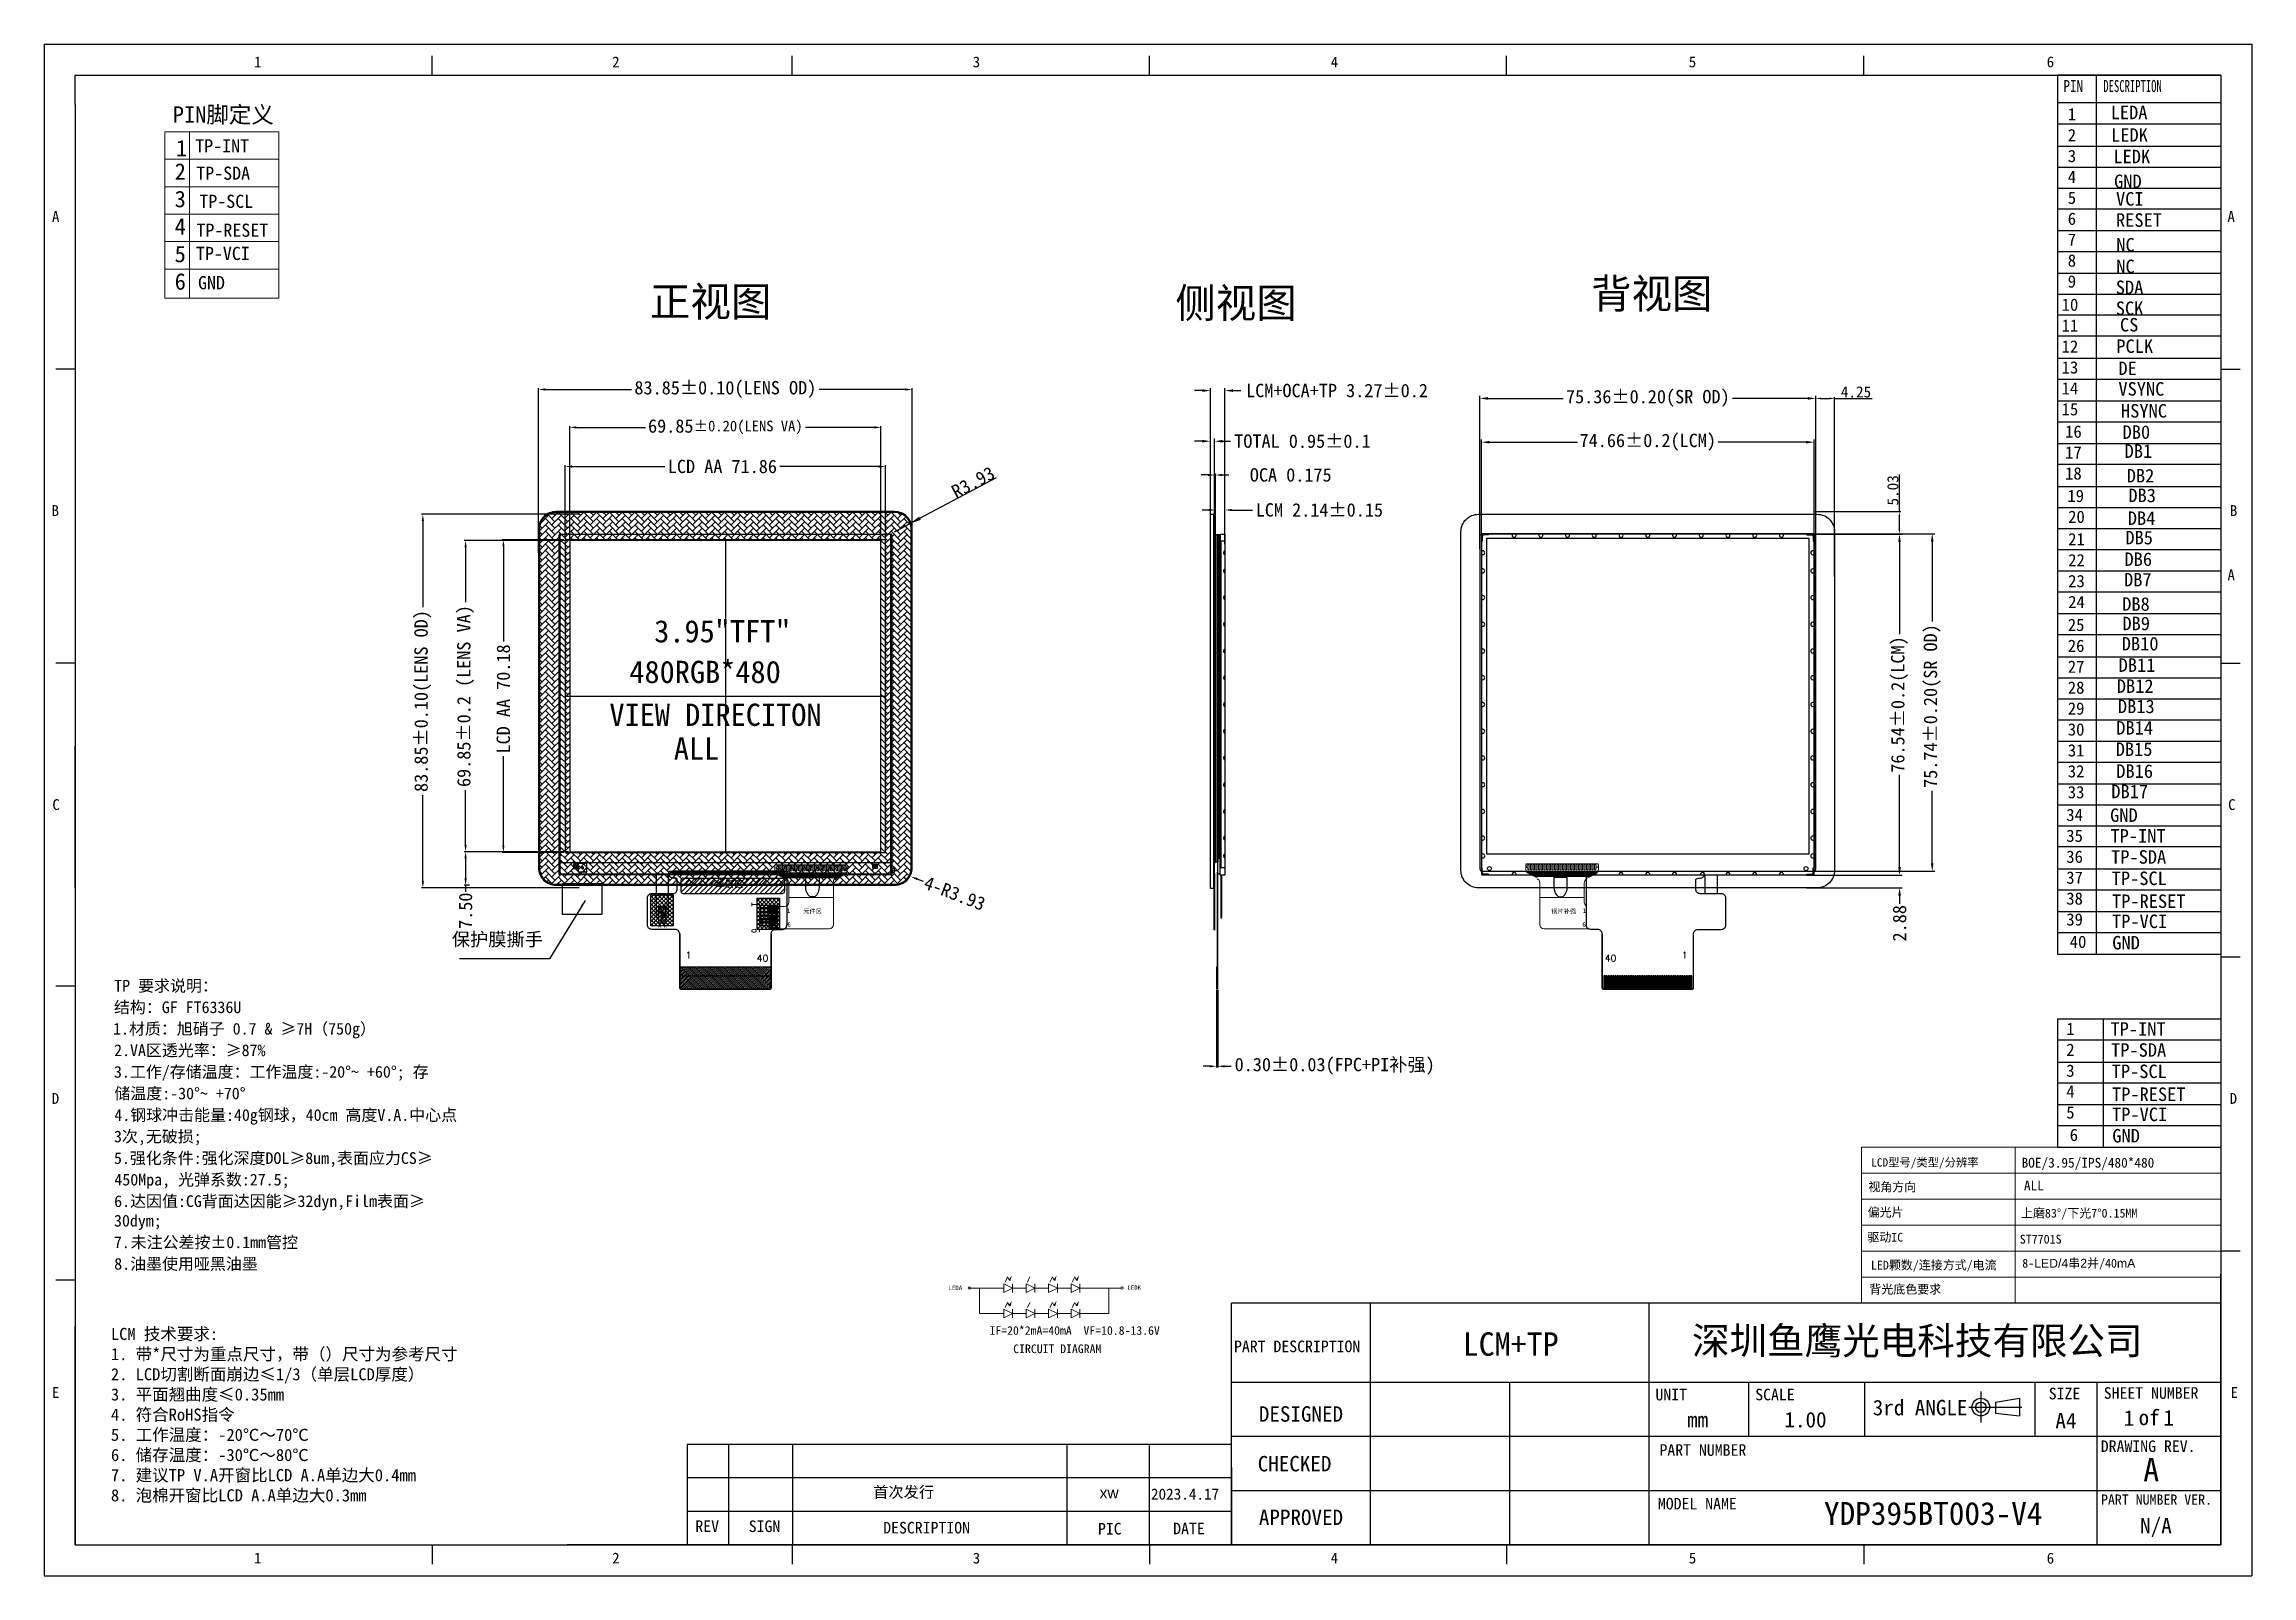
# Model space of a CAD drawing. Header units: millimetres. Extents: x 14394 to 14889, y -3375 to -3031.
import ezdxf
from ezdxf.enums import TextEntityAlignment as Align

# ---------------------------------------------------------------- set-up
doc = ezdxf.new("R2010")
doc.units = ezdxf.units.MM
doc.header["$PDMODE"] = 3
doc.layers.get('Defpoints').update_dxf_attribs({"color": 6})
for name, color, linetype in [('02___PRT_ALL_AXES', 7, 'Continuous'), ('2ITO.drawing', 14, 'Continuous'), ('Baseline.drawing', 10, 'Continuous'), ('CF_line.drawing', 12, 'Continuous'), ('DIM', 3, 'Continuous'), ('DIM（标注）', 3, 'Continuous'), ('DS', 44, 'Continuous'), ('dwg', 7, 'Continuous'), ('GATE.drawing', 13, 'Continuous'), ('L122.drawing', 18, 'Continuous'), ('LCD_FPC', 22, 'Continuous'), ('LENS', 6, 'Continuous'), ('sensor外形', 7, 'Continuous'), ('TFT_line.drawing', 11, 'Continuous'), ('保护膜', 5, 'Continuous'), ('图框及文字', 7, 'Continuous'), ('文字', 7, 'Continuous'), ('标 注', 3, 'Continuous'), ('标注', 3, 'Continuous')]:
    doc.layers.add(name, color=color, linetype=linetype)
doc.layers.add('_0', color=7, linetype='Continuous', lineweight=25)
doc.layers.add('FPC', color=30, linetype='Continuous', lineweight=0)
doc.styles.add('Arial', font='SimSun.ttf')
doc.styles.add('C-E02$0$HZ', font='NSimSun.ttf')
doc.styles.add('ROMANS', font='romans__.ttf')
doc.styles.get("Standard").update_dxf_attribs({"font": 'SimSun.ttf'})
doc.styles.add('W0$254', font='simplex', dxfattribs={"width": 0.75})
doc.styles.add('WMF-ARIAL0', font='arial.ttf')
doc.styles.add('宋', font='SimSun.ttf')
doc.styles.add('宋体', font='SimSun.ttf', dxfattribs={"height": 3})
doc.styles.add('黑体', font='')
doc.styles.get('黑体').set_extended_font_data('楷体_GB2312')
doc.dimstyles.new('ISO-25', dxfattribs={"dimtxt": 3, "dimasz": 2.5, "dimexe": 0, "dimexo": 0, "dimgap": 0, "dimtad": 1, "dimdsep": 46, "dimtxsty": '宋体', "dimcen": 0, "dimclrd": 256, "dimclre": 256, "dimclrt": 256, "dimadec": 0, "dimazin": 0, "dimtfac": 1, "dimtmove": 0, "dimatfit": 0, "dimfxl": 1, "dimarcsym": 0})
doc.dimstyles.new('ISO-25$0', dxfattribs={"dimtxt": 2.5, "dimasz": 1.2, "dimexe": 0.3, "dimexo": 0.1, "dimgap": 0.2, "dimtad": 1, "dimzin": 1, "dimdsep": 46, "dimtxsty": 'Arial', "dimcen": 0.5, "dimadec": 0, "dimazin": 0, "dimtp": 1.2, "dimtm": 1.2, "dimtfac": 1, "dimtmove": 0, "dimatfit": 3, "dimfxl": 1, "dimtolj": 1, "dimarcsym": 0})
doc.dimstyles.new('MODULE', dxfattribs={"dimtxt": 3.5, "dimasz": 1.5, "dimexe": 0.3, "dimexo": 0.3, "dimgap": 0.2, "dimtad": 0, "dimzin": 0, "dimdsep": 46, "dimtxsty": '宋体', "dimcen": 0.5, "dimadec": 0, "dimazin": 0, "dimtfac": 1, "dimtdec": 4, "dimtofl": 0, "dimtmove": 0, "dimatfit": 3, "dimfxl": 1, "dimtolj": 1, "dimtzin": 0, "dimlwd": -1, "dimlwe": -1, "dimarcsym": 0})
doc.dimstyles.new('STANDARD$0', dxfattribs={"dimtxt": 2.5, "dimasz": 1.8, "dimexe": 0.5, "dimexo": 0.5, "dimgap": 0.4, "dimtad": 1, "dimzin": 9, "dimdsep": 46, "dimtxsty": 'Standard', "dimcen": 1.5, "dimadec": 0, "dimazin": 0, "dimtfac": 1, "dimtmove": 0, "dimatfit": 3, "dimfxl": 1, "dimtolj": 1, "dimtzin": 0, "dimlwd": 5, "dimlwe": 5, "dimarcsym": 0})

# ---------------------------------------------------------------- blocks, each defined once
blk = doc.blocks.new('*D43')
at = {"layer": 'Defpoints', "color": 0, "transparency": 16777216}
for p in [(14791.58, -3110.5), (14716.22, -3144.68), (14791.58, -3144.68)]:
    blk.add_point(p, dxfattribs=at)
at = {"layer": 'DIM', "color": 0, "lineweight": -2, "transparency": 16777216}
for p, q in [((14716.22, -3144.35), (14716.22, -3109.92)), ((14718.02, -3110.5), (14734.89, -3110.5)), ((14789.78, -3110.5), (14772.9, -3110.5)), ((14791.58, -3144.35), (14791.58, -3109.92))]:
    blk.add_line(p, q, dxfattribs=at)
at = {"layer": 'DIM', "color": 0, "transparency": 16777216}
for points in [[(14718.02, -3110.2), (14718.02, -3110.8), (14716.22, -3110.5)], [(14789.78, -3110.2), (14789.78, -3110.8), (14791.58, -3110.5)]]:
    blk.add_solid(points, dxfattribs=at)
at = {"layer": 'DIM', "color": 0, "lineweight": 9, "transparency": 16777216, "insert": (14753.9, -3110.5), "char_height": 3, "attachment_point": 5, "style": '宋体'}
blk.add_mtext('\\A1;75.36%%P0.20(SR OD)', dxfattribs=at)
blk = doc.blocks.new('*D44')
at = {"layer": 'Defpoints', "color": 0, "transparency": 16777216}
for p in [(14787.96, -3140.89), (14788.14, -3216.63), (14817.73, -3216.63)]:
    blk.add_point(p, dxfattribs=at)
at = {"layer": 'DIM', "color": 0, "lineweight": -2, "transparency": 16777216}
for p, q in [((14788.28, -3140.89), (14818.31, -3140.89)), ((14817.73, -3142.69), (14817.73, -3160.55)), ((14817.73, -3214.83), (14817.73, -3198.56)), ((14788.47, -3216.63), (14818.31, -3216.63))]:
    blk.add_line(p, q, dxfattribs=at)
at = {"layer": 'DIM', "color": 0, "transparency": 16777216}
for points in [[(14817.43, -3142.69), (14818.03, -3142.69), (14817.73, -3140.89)], [(14817.43, -3214.83), (14818.03, -3214.83), (14817.73, -3216.63)]]:
    blk.add_solid(points, dxfattribs=at)
at = {"layer": 'DIM', "color": 0, "lineweight": 9, "transparency": 16777216, "insert": (14817.73, -3179.56), "char_height": 3, "attachment_point": 5, "rotation": 90, "style": '宋体'}
blk.add_mtext('\\A1;75.74%%P0.20(SR OD)', dxfattribs=at)
blk = doc.blocks.new('*D45')
at = {"layer": 'Defpoints', "color": 0, "transparency": 16777216}
for p in [(14656.68, -3120.11), (14655.73, -3142.42), (14656.68, -3142.42)]:
    blk.add_point(p, dxfattribs=at)
at = {"layer": 'DIM', "color": 0, "lineweight": -2, "transparency": 16777216}
for p, q in [((14653.93, -3120.11), (14652.13, -3120.11)), ((14655.73, -3142.09), (14655.73, -3119.53)), ((14656.68, -3142.09), (14656.68, -3119.53)), ((14658.48, -3120.11), (14660.28, -3120.11))]:
    blk.add_line(p, q, dxfattribs=at)
at = {"layer": 'DIM', "color": 0, "transparency": 16777216}
for points in [[(14653.93, -3119.81), (14653.93, -3120.41), (14655.73, -3120.11)], [(14658.48, -3119.81), (14658.48, -3120.41), (14656.68, -3120.11)]]:
    blk.add_solid(points, dxfattribs=at)
at = {"layer": 'DIM', "color": 0, "lineweight": 9, "transparency": 16777216, "insert": (14676.39, -3120.11), "char_height": 3, "attachment_point": 5, "style": '宋体'}
blk.add_mtext('\\A1;TOTAL 0.95%%P0.1', dxfattribs=at)
blk = doc.blocks.new('*D46')
at = {"layer": 'Defpoints', "color": 0, "linetype": 'ByBlock', "transparency": 16777216}
for p in [(14795.82, -3110.51), (14791.58, -3150.61), (14795.82, -3150.61)]:
    blk.add_point(p, dxfattribs=at)
at = {"layer": 'DIM', "color": 0, "lineweight": -2, "transparency": 16777216}
for p, q in [((14791.58, -3150.51), (14791.58, -3110.21)), ((14792.78, -3110.51), (14794.62, -3110.51)), ((14795.82, -3150.51), (14795.82, -3110.21)), ((14795.82, -3110.51), (14804.22, -3110.51))]:
    blk.add_line(p, q, dxfattribs=at)
at = {"layer": 'DIM', "color": 0, "linetype": 'ByBlock', "transparency": 16777216}
for points in [[(14792.78, -3110.31), (14792.78, -3110.71), (14791.58, -3110.51)], [(14794.62, -3110.31), (14794.62, -3110.71), (14795.82, -3110.51)]]:
    blk.add_solid(points, dxfattribs=at)
at = {"layer": 'DIM', "color": 0, "linetype": 'ByBlock', "transparency": 16777216, "insert": (14800.62, -3109.06), "char_height": 2.5, "attachment_point": 5, "style": 'Arial'}
blk.add_mtext('\\A1;4.25', dxfattribs=at)
blk = doc.blocks.new('*D81')
at = {"layer": 'Defpoints', "color": 0, "transparency": 16777216}
for p in [(14791.22, -3120.33), (14716.56, -3141.25), (14791.22, -3141.25)]:
    blk.add_point(p, dxfattribs=at)
at = {"layer": 'DIM', "color": 0, "lineweight": -2, "transparency": 16777216}
for p, q in [((14716.56, -3140.93), (14716.56, -3119.75)), ((14718.36, -3120.33), (14738.11, -3120.33)), ((14789.42, -3120.33), (14769.68, -3120.33)), ((14791.22, -3140.93), (14791.22, -3119.75))]:
    blk.add_line(p, q, dxfattribs=at)
at = {"layer": 'DIM', "color": 0, "transparency": 16777216}
for points in [[(14718.36, -3120.03), (14718.36, -3120.63), (14716.56, -3120.33)], [(14789.42, -3120.03), (14789.42, -3120.63), (14791.22, -3120.33)]]:
    blk.add_solid(points, dxfattribs=at)
at = {"layer": 'DIM', "color": 0, "lineweight": 9, "transparency": 16777216, "insert": (14753.89, -3120.33), "char_height": 3, "attachment_point": 5, "style": '宋体'}
blk.add_mtext('\\A1;74.66%%P0.2(LCM)', dxfattribs=at)
blk = doc.blocks.new('*D82')
at = {"layer": 'Defpoints', "color": 0, "transparency": 16777216}
for p in [(14790.88, -3140.94), (14790.88, -3217.48), (14810.39, -3217.48)]:
    blk.add_point(p, dxfattribs=at)
at = {"layer": 'DIM', "color": 0, "lineweight": -2, "transparency": 16777216}
for p, q in [((14791.21, -3140.94), (14810.97, -3140.94)), ((14810.39, -3142.74), (14810.39, -3163.42)), ((14810.39, -3215.68), (14810.39, -3194.99)), ((14791.21, -3217.48), (14810.97, -3217.48))]:
    blk.add_line(p, q, dxfattribs=at)
at = {"layer": 'DIM', "color": 0, "transparency": 16777216}
for points in [[(14810.09, -3142.74), (14810.69, -3142.74), (14810.39, -3140.94)], [(14810.09, -3215.68), (14810.69, -3215.68), (14810.39, -3217.48)]]:
    blk.add_solid(points, dxfattribs=at)
at = {"layer": 'DIM', "color": 0, "lineweight": 9, "transparency": 16777216, "insert": (14810.39, -3179.21), "char_height": 3, "attachment_point": 5, "rotation": 90, "style": '宋体'}
blk.add_mtext('\\A1;76.54%%P0.2(LCM)', dxfattribs=at)
blk = doc.blocks.new('*D83')
at = {"layer": 'Defpoints', "color": 0, "transparency": 16777216}
for p in [(14789.19, -3217.48), (14789.19, -3220.35), (14810.41, -3220.35)]:
    blk.add_point(p, dxfattribs=at)
at = {"layer": 'DIM', "color": 0, "lineweight": -2, "transparency": 16777216}
for p, q in [((14810.41, -3215.68), (14810.41, -3213.88)), ((14789.51, -3217.48), (14810.99, -3217.48)), ((14789.51, -3220.35), (14810.99, -3220.35)), ((14810.41, -3222.15), (14810.41, -3223.95))]:
    blk.add_line(p, q, dxfattribs=at)
at = {"layer": 'DIM', "color": 0, "transparency": 16777216}
for points in [[(14810.11, -3215.68), (14810.71, -3215.68), (14810.41, -3217.48)], [(14810.11, -3222.15), (14810.71, -3222.15), (14810.41, -3220.35)]]:
    blk.add_solid(points, dxfattribs=at)
at = {"layer": 'DIM', "color": 0, "lineweight": 9, "transparency": 16777216, "insert": (14810.41, -3228.31), "char_height": 3, "attachment_point": 5, "rotation": 90, "style": '宋体'}
blk.add_mtext('\\A1;2.88', dxfattribs=at)
blk = doc.blocks.new('*D84')
at = {"layer": 'Defpoints', "color": 0, "transparency": 16777216}
for p in [(14658.99, -3135.55), (14658.99, -3141.14), (14656.85, -3141.39)]:
    blk.add_point(p, dxfattribs=at)
at = {"layer": 'DIM', "color": 0, "transparency": 16777216}
for p, q in [((14655.35, -3135.55), (14653.85, -3135.55)), ((14656.85, -3141.09), (14656.85, -3135.25)), ((14658.99, -3140.84), (14658.99, -3135.25)), ((14660.49, -3135.55), (14665.17, -3135.55))]:
    blk.add_line(p, q, dxfattribs=at)
for points in [[(14655.35, -3135.3), (14655.35, -3135.8), (14656.85, -3135.55)], [(14660.49, -3135.3), (14660.49, -3135.8), (14658.99, -3135.55)]]:
    blk.add_solid(points, dxfattribs=at)
at = {"layer": 'DIM', "color": 0, "transparency": 16777216, "insert": (14680.19, -3135.55), "char_height": 3, "attachment_point": 5, "style": '宋体'}
blk.add_mtext('\\A1;LCM 2.14%%P0.15', dxfattribs=at)
blk = doc.blocks.new('*D85')
at = {"layer": 'Defpoints', "color": 0, "transparency": 16777216}
for p in [(14657.1, -3243.05), (14657.4, -3243.05), (14657.4, -3260.42)]:
    blk.add_point(p, dxfattribs=at)
at = {"layer": 'DIM', "color": 0, "transparency": 16777216}
for p, q in [((14657.1, -3243.35), (14657.1, -3260.72)), ((14657.4, -3243.35), (14657.4, -3260.72)), ((14655.6, -3260.42), (14654.1, -3260.42)), ((14658.9, -3260.42), (14660.4, -3260.42))]:
    blk.add_line(p, q, dxfattribs=at)
for points in [[(14655.6, -3260.17), (14655.6, -3260.67), (14657.1, -3260.42)], [(14658.9, -3260.17), (14658.9, -3260.67), (14657.4, -3260.42)]]:
    blk.add_solid(points, dxfattribs=at)
at = {"layer": 'DIM', "color": 0, "transparency": 16777216, "insert": (14683.63, -3260.42), "char_height": 3, "attachment_point": 5, "style": '宋体'}
blk.add_mtext('\\A1;0.30%%P0.03(FPC+PI{\\fSimSun|b0|i0|c134|p2;补强})', dxfattribs=at)
blk = doc.blocks.new('*D86')
at = {"layer": 'Defpoints', "color": 0, "transparency": 16777216}
for p in [(14656.85, -3127.69), (14656.68, -3141.04), (14656.85, -3141.04)]:
    blk.add_point(p, dxfattribs=at)
at = {"layer": 'DIM', "color": 0, "transparency": 16777216}
for p, q in [((14655.18, -3127.69), (14653.68, -3127.69)), ((14656.68, -3140.74), (14656.68, -3127.39)), ((14656.85, -3140.74), (14656.85, -3127.39)), ((14658.35, -3127.69), (14659.85, -3127.69))]:
    blk.add_line(p, q, dxfattribs=at)
for points in [[(14655.18, -3127.44), (14655.18, -3127.94), (14656.68, -3127.69)], [(14658.35, -3127.44), (14658.35, -3127.94), (14656.85, -3127.69)]]:
    blk.add_solid(points, dxfattribs=at)
at = {"layer": 'DIM', "color": 0, "transparency": 16777216, "insert": (14671.72, -3127.69), "char_height": 3, "attachment_point": 5, "style": '宋体'}
blk.add_mtext('\\A1;  OCA 0.175', dxfattribs=at)
blk = doc.blocks.new('*D87')
at = {"layer": 'Defpoints', "color": 0, "transparency": 16777216}
for p in [(14658.99, -3108.75), (14655.73, -3143.51), (14658.99, -3143.51)]:
    blk.add_point(p, dxfattribs=at)
at = {"layer": 'DIM', "color": 0, "lineweight": -2, "transparency": 16777216}
for p, q in [((14653.93, -3108.75), (14652.13, -3108.75)), ((14655.73, -3143.19), (14655.73, -3108.17)), ((14658.99, -3143.19), (14658.99, -3108.17)), ((14660.79, -3108.75), (14662.59, -3108.75))]:
    blk.add_line(p, q, dxfattribs=at)
at = {"layer": 'DIM', "color": 0, "transparency": 16777216}
for points in [[(14653.93, -3108.45), (14653.93, -3109.05), (14655.73, -3108.75)], [(14660.79, -3108.45), (14660.79, -3109.05), (14658.99, -3108.75)]]:
    blk.add_solid(points, dxfattribs=at)
at = {"layer": 'DIM', "color": 0, "lineweight": 9, "transparency": 16777216, "insert": (14684.15, -3108.75), "char_height": 3, "attachment_point": 5, "style": '宋体'}
blk.add_mtext('\\A1;LCM+OCA+TP 3.27%%P0.2', dxfattribs=at)
blk = doc.blocks.new('*U136')
at = {"layer": '02___PRT_ALL_AXES', "color": 3, "linetype": 'Continuous'}
for points in [[(-0.52, -0.2, 0.447214), (-0.08, -0.2), (1, -0.2), (1, 0.2), (-0.08, 0.2, 0.447214), (-0.52, 0.2), (-1, 0.2), (-1, -0.2), (-0.52, -0.2)], [(-1, 0.15, -1), (-1, -0.15)]]:
    blk.add_lwpolyline(points, format="xyb", dxfattribs=at)
blk.add_circle((-0.3, 0), 0.15, dxfattribs=at)
blk = doc.blocks.new('*U135')
at = {"layer": 'DIM', "color": 0, "linetype": 'ByBlock', "lineweight": -2, "transparency": 16777216}
for p in [(0, 0), (0, -0.8), (0, -1.6), (0, -2.4), (0, -3.2), (0, -4)]:
    blk.add_blockref('*U136', p, dxfattribs=at)
blk = doc.blocks.new('*D143')
at = {"layer": 'Defpoints', "color": 0, "transparency": 16777216}
for p in [(14588.79, -3108.5), (14504.94, -3145.45), (14588.79, -3145.45)]:
    blk.add_point(p, dxfattribs=at)
at = {"layer": 'DIM', "color": 0, "transparency": 16777216}
for p, q in [((14504.94, -3145.15), (14504.94, -3108.2)), ((14506.44, -3108.5), (14525.78, -3108.5)), ((14587.29, -3108.5), (14567.96, -3108.5)), ((14588.79, -3145.15), (14588.79, -3108.2))]:
    blk.add_line(p, q, dxfattribs=at)
for points in [[(14506.44, -3108.25), (14506.44, -3108.75), (14504.94, -3108.5)], [(14587.29, -3108.25), (14587.29, -3108.75), (14588.79, -3108.5)]]:
    blk.add_solid(points, dxfattribs=at)
at = {"layer": 'DIM', "color": 0, "transparency": 16777216, "insert": (14546.87, -3108.5), "char_height": 3, "attachment_point": 5, "style": '宋体'}
blk.add_mtext('\\A1;83.85%%P0.10(LENS OD)', dxfattribs=at)
blk = doc.blocks.new('*D144')
at = {"layer": 'Defpoints', "color": 0, "transparency": 16777216}
for p in [(14514.4, -3136.5), (14478.98, -3220.35), (14514.4, -3220.35)]:
    blk.add_point(p, dxfattribs=at)
at = {"layer": 'DIM', "color": 0, "transparency": 16777216}
for p, q in [((14514.1, -3136.5), (14478.68, -3136.5)), ((14478.98, -3138), (14478.98, -3157.34)), ((14478.98, -3218.85), (14478.98, -3199.52)), ((14514.1, -3220.35), (14478.68, -3220.35))]:
    blk.add_line(p, q, dxfattribs=at)
for points in [[(14478.73, -3138), (14479.23, -3138), (14478.98, -3136.5)], [(14478.73, -3218.85), (14479.23, -3218.85), (14478.98, -3220.35)]]:
    blk.add_solid(points, dxfattribs=at)
at = {"layer": 'DIM', "color": 0, "transparency": 16777216, "insert": (14478.98, -3178.43), "char_height": 3, "attachment_point": 5, "rotation": 90, "style": '宋体'}
blk.add_mtext('\\A1;83.85%%P0.10(LENS OD)', dxfattribs=at)
blk = doc.blocks.new('*D139')
at = {"layer": 'Defpoints', "color": 0, "transparency": 16777216}
for p in [(14581.8, -3117.01), (14511.95, -3142.4), (14581.8, -3142.4)]:
    blk.add_point(p, dxfattribs=at)
at = {"layer": 'DIM', "color": 0, "transparency": 16777216}
for p, q in [((14511.95, -3142.1), (14511.95, -3116.71)), ((14513.45, -3117.01), (14528.92, -3117.01)), ((14580.3, -3117.01), (14564.83, -3117.01)), ((14581.8, -3142.1), (14581.8, -3116.71))]:
    blk.add_line(p, q, dxfattribs=at)
for points in [[(14513.45, -3116.76), (14513.45, -3117.26), (14511.95, -3117.01)], [(14580.3, -3116.76), (14580.3, -3117.26), (14581.8, -3117.01)]]:
    blk.add_solid(points, dxfattribs=at)
at = {"layer": 'DIM', "color": 0, "transparency": 16777216, "insert": (14546.87, -3117.01), "char_height": 3, "attachment_point": 5, "style": '宋体'}
blk.add_mtext('\\A1;69.85{\\H0.8x;%%P0.20(LENS VA)}', dxfattribs=at)
blk = doc.blocks.new('*D145')
at = {"layer": 'Defpoints', "color": 0, "transparency": 16777216}
for p in [(14584.87, -3216.43), (14588.53, -3217.84)]:
    blk.add_point(p, dxfattribs=at)
at = {"layer": 'DIM', "color": 0, "transparency": 16777216}
for p, q in [((14584.37, -3216.43), (14585.37, -3216.43)), ((14584.87, -3216.93), (14584.87, -3215.93)), ((14591.33, -3218.91), (14589.93, -3218.38))]:
    blk.add_line(p, q, dxfattribs=at)
blk.add_solid([(14590.02, -3218.14), (14589.84, -3218.61), (14588.53, -3217.84)], dxfattribs=at)
at = {"layer": 'DIM', "color": 0, "transparency": 16777216, "insert": (14598.33, -3221.61), "char_height": 3, "attachment_point": 5, "rotation": 338.9549, "style": '宋体'}
blk.add_mtext('\\A1;4-R3.93', dxfattribs=at)
blk = doc.blocks.new('*D146')
at = {"layer": 'Defpoints', "color": 0, "transparency": 16777216}
for p in [(14584.87, -3140.43), (14588.33, -3138.58)]:
    blk.add_point(p, dxfattribs=at)
at = {"layer": 'DIM', "lineweight": -2, "transparency": 16777216}
for p, q in [((14590.54, -3137.4), (14607.73, -3128.22)), ((14584.87, -3140.43), (14588.33, -3138.58))]:
    blk.add_line(p, q, dxfattribs=at)
at = {"layer": 'DIM', "transparency": 16777216}
blk.add_solid([(14590.34, -3137.03), (14590.73, -3137.77), (14588.33, -3138.58)], dxfattribs=at)
at = {"layer": 'DIM', "transparency": 16777216, "insert": (14602.47, -3129.33), "char_height": 3, "attachment_point": 5, "rotation": 28.1077, "style": '宋体'}
blk.add_mtext('R3.93', dxfattribs=at)
blk = doc.blocks.new('*D137')
at = {"layer": 'Defpoints', "color": 0, "transparency": 16777216}
for p in [(14582.8, -3125.79), (14510.95, -3142.24), (14582.8, -3142.24)]:
    blk.add_point(p, dxfattribs=at)
at = {"layer": 'DIM', "color": 0, "transparency": 16777216}
for p, q in [((14510.95, -3141.94), (14510.95, -3125.49)), ((14512.45, -3125.79), (14533.32, -3125.79)), ((14581.3, -3125.79), (14559.11, -3125.79)), ((14582.8, -3141.94), (14582.8, -3125.49))]:
    blk.add_line(p, q, dxfattribs=at)
for points in [[(14512.45, -3125.54), (14512.45, -3126.04), (14510.95, -3125.79)], [(14581.3, -3125.54), (14581.3, -3126.04), (14582.8, -3125.79)]]:
    blk.add_solid(points, dxfattribs=at)
at = {"layer": 'DIM', "color": 0, "transparency": 16777216, "insert": (14546.21, -3125.79), "char_height": 3, "attachment_point": 5, "style": '宋体'}
blk.add_mtext('\\A1;LCD AA 71.86', dxfattribs=at)
blk = doc.blocks.new('*D138')
at = {"layer": 'Defpoints', "color": 0, "transparency": 16777216}
for p in [(14510.95, -3142.24), (14497.06, -3212.41), (14510.95, -3212.41)]:
    blk.add_point(p, dxfattribs=at)
at = {"layer": 'DIM', "color": 0, "transparency": 16777216}
for p, q in [((14510.65, -3142.24), (14496.76, -3142.24)), ((14497.06, -3143.74), (14497.06, -3165.08)), ((14497.06, -3210.91), (14497.06, -3190.84)), ((14510.65, -3212.41), (14496.76, -3212.41))]:
    blk.add_line(p, q, dxfattribs=at)
for points in [[(14496.81, -3143.74), (14497.31, -3143.74), (14497.06, -3142.24)], [(14496.81, -3210.91), (14497.31, -3210.91), (14497.06, -3212.41)]]:
    blk.add_solid(points, dxfattribs=at)
at = {"layer": 'DIM', "color": 0, "transparency": 16777216, "insert": (14497.06, -3177.96), "char_height": 3, "attachment_point": 5, "rotation": 90, "style": '宋体'}
blk.add_mtext('\\A1;LCD AA 70.18', dxfattribs=at)
blk = doc.blocks.new('*U133')
at = {"layer": 'DIM', "color": 3}
blk.add_lwpolyline([(-2, -0.25), (2, -0.25), (2, 0.25), (-2, 0.25)], close=True, dxfattribs=at)
blk = doc.blocks.new('*U134')
at = {"layer": 'DIM', "color": 0, "linetype": 'ByBlock', "lineweight": -2, "transparency": 16777216}
for p in [(0, 4), (0, 3.2), (0, 2.4), (0, 1.6), (0, 0.8), (0, 0)]:
    blk.add_blockref('*U133', p, dxfattribs=at)
blk = doc.blocks.new('mark_panel_proc_key')
at = {"linetype": 'Continuous'}
h = blk.add_hatch(color=3, dxfattribs=at)
h.dxf.hatch_style = 1
h.paths.add_polyline_path([(0.125, 0.6), (0.125, 0.4), (0.4, 0.4), (0.4, 0.125), (0.6, 0.125), (0.6, 0.4), (0.875, 0.4), (0.875, 0.6), (0.6, 0.6), (0.6, 0.875), (0.4, 0.875), (0.4, 0.6)])
at = {"layer": 'GATE.drawing'}
blk.add_lwpolyline([(0.875, 0.6), (0.6, 0.6), (0.6, 0.875), (0.4, 0.875), (0.4, 0.6), (0.125, 0.6), (0.125, 0.4), (0.4, 0.4), (0.4, 0.125), (0.6, 0.125), (0.6, 0.4), (0.875, 0.4), (0.875, 0.6)], close=True, dxfattribs=at)
at = {"layer": 'TFT_line.drawing', "color": 0}
blk.add_lwpolyline([(0, 0), (1, 0), (1, 1), (0, 1), (0, 0)], close=True, dxfattribs=at)
at = {"layer": 'TFT_line.drawing', "insert": (0.493, 0.052), "char_height": 0.05, "width": 0.55953, "attachment_point": 5, "style": 'W0$254'}
blk.add_mtext('panel proc key', dxfattribs=at)
blk = doc.blocks.new('plg_com')
blk.add_blockref('mark_panel_proc_key', (3.05, 1.2))
blk = doc.blocks.new('plg_right')
at = {"xscale": -1}
blk.add_blockref('plg_com', (0, 0.01697), dxfattribs=at)
blk = doc.blocks.new('id_panel')
at = {"layer": 'TFT_line.drawing'}
blk.add_lwpolyline([(0, 0), (1.9, 0), (1.9, 1.9), (0, 1.9), (0, 0)], close=True, dxfattribs=at)
blk.add_lwpolyline([(0, 0), (1.9, 0), (1.9, 1.9), (0, 1.9), (0, 0)], close=True, dxfattribs=at)
at = {"layer": 'TFT_line.drawing', "insert": (0.99099, 0.86224), "char_height": 0.5, "width": 0.69049, "attachment_point": 5, "style": 'W0$254'}
blk.add_mtext('ID', dxfattribs=at)
blk = doc.blocks.new('plg_left')
for name, p in [('plg_com', (0, 0)), ('id_panel', (4.1, 0.45))]:
    blk.add_blockref(name, p)
blk = doc.blocks.new('fpc_bump')
at = {"linetype": 'Continuous'}
h = blk.add_hatch(color=3, dxfattribs=at)
h.dxf.hatch_style = 1
h.paths.add_polyline_path([(0, 0), (0, 0.5), (0.07, 0.5), (0.07, 0)])
at = {"layer": 'TFT_line.drawing'}
blk.add_lwpolyline([(0, 0), (0.07, 0), (0.07, 0.5), (0, 0.5), (0, 0)], close=True, dxfattribs=at)
blk = doc.blocks.new('fasf')
at = {"layer": '2ITO.drawing', "color": 4}
for points in [[(4624.53, -526.71), (4624.6, -526.71), (4624.6, -526.21), (4624.53, -526.21), (4624.53, -526.71)], [(4648.04, -526.71), (4648.11, -526.71), (4648.11, -526.21), (4648.04, -526.21), (4648.04, -526.71)], [(4648.05, -526.71), (4648.11, -526.71), (4648.11, -526.21), (4648.05, -526.21), (4648.05, -526.71)]]:
    blk.add_lwpolyline(points, close=True, dxfattribs=at)
at = {"layer": 'Baseline.drawing', "color": 4}
blk.add_lwpolyline([(4599.86, -522.01), (4671.71, -522.01), (4671.71, -451.84), (4599.86, -451.84), (4599.86, -522.01)], close=True, dxfattribs=at)
at = {"layer": 'CF_line.drawing', "color": 4}
blk.add_lwpolyline([(4598.66, -524.26), (4672.91, -524.26), (4672.91, -450.64), (4598.66, -450.64), (4598.66, -524.26)], close=True, dxfattribs=at)
at = {"layer": 'DIM', "color": 4}
for points in [[(4623.56, -526.41), (4623.9, -526.41), (4623.9, -526.51), (4623.56, -526.51)], [(4624, -526.21), (4623.9, -526.21), (4623.9, -526.71), (4624, -526.71)], [(4648.75, -526.21), (4648.65, -526.21), (4648.65, -526.71), (4648.75, -526.71)], [(4649.09, -526.41), (4648.75, -526.41), (4648.75, -526.51), (4649.09, -526.51)]]:
    blk.add_lwpolyline(points, close=True, dxfattribs=at)
at = {"layer": 'dwg', "color": 1, "ltscale": 100}
for p, q in [((4635.78, -451.84), (4635.78, -522.01)), ((4599.86, -486.92), (4671.71, -486.92))]:
    blk.add_line(p, q, dxfattribs=at)
at = {"layer": 'TFT_line.drawing', "color": 4}
for points in [[(4598.66, -526.81), (4672.91, -526.81), (4672.91, -450.64), (4598.66, -450.64), (4598.66, -526.81)], [(4624.53, -526.71), (4624.6, -526.71), (4624.6, -526.21), (4624.53, -526.21), (4624.53, -526.71)], [(4648.04, -526.71), (4648.11, -526.71), (4648.11, -526.21), (4648.04, -526.21), (4648.04, -526.71)], [(4648.05, -526.71), (4648.11, -526.71), (4648.11, -526.21), (4648.05, -526.21), (4648.05, -526.71)]]:
    blk.add_lwpolyline(points, close=True, dxfattribs=at)
at = {"color": 4}
for name, p in [('plg_left', (4598.66, -526.81)), ('plg_right', (4672.91, -526.83)), ('fpc_bump', (4624.05, -526.71)), ('fpc_bump', (4624.53, -526.71)), ('fpc_bump', (4625.61, -526.71)), ('fpc_bump', (4648.04, -526.71))]:
    blk.add_blockref(name, p, dxfattribs=at)
at = {"color": 4, "row_count": 1, "row_spacing": 0.6, "column_spacing": 0.12}
for p, column_count in [((4624.17, -526.71), 3), ((4624.65, -526.71), 195), ((4626.33, -526.71), 178), ((4648.17, -526.71), 4)]:
    blk.add_blockref('fpc_bump', p, dxfattribs=dict(at, column_count=column_count))
at = {"layer": 'L122.drawing', "color": 4, "char_height": 0.04, "attachment_point": 5, "rotation": 270, "style": 'W0$254'}
for s, insert, width in [('DUMMY', (4624.1, -526.49), 0.2076), ('GND_AG', (4624.2, -526.49), 0.2267), ('GND_AG', (4624.32, -526.49), 0.2267), ('GND_AG', (4624.44, -526.49), 0.2267), ('NULL', (4624.56, -526.49), 0.1486), ('GND', (4624.68, -526.49), 0.1219), ('GND', (4624.8, -526.49), 0.1219), ('GND', (4624.92, -526.49), 0.1219), ('FOG_Test2', (4625.05, -526.49), 0.3048), ('FOG_Test1', (4625.17, -526.49), 0.3048), ('VCOM', (4625.28, -526.49), 0.1619), ('VCOM', (4625.4, -526.49), 0.1619), ('VGL_SW', (4625.53, -526.49), 0.221), ('GND_DR', (4625.64, -526.49), 0.2324), ('GND', (4625.76, -526.49), 0.1219), ('VCOM', (4625.89, -526.49), 0.1619), ('VGL', (4626, -526.49), 0.1067), ('VGL', (4626.12, -526.49), 0.1067), ('VGL', (4626.24, -526.49), 0.1067), ('VGL', (4626.36, -526.49), 0.1067), ('VGL', (4626.48, -526.49), 0.1067), ('VDDB2', (4626.6, -526.49), 0.1924), ('VDDB2', (4626.72, -526.49), 0.1924), ('VGHEQ2', (4626.85, -526.49), 0.2324), ('VGHS', (4626.97, -526.49), 0.1543), ('VGHS', (4627.09, -526.49), 0.1543), ('VGHS', (4627.21, -526.49), 0.1543), ('VGHS', (4627.33, -526.49), 0.1543), ('VSSB2', (4627.44, -526.49), 0.1886), ('VSSB2', (4627.56, -526.49), 0.1886), ('VSSB2', (4627.68, -526.49), 0.1886), ('DGND', (4627.8, -526.49), 0.1619), ('DGND', (4627.92, -526.49), 0.1619), ('DGND', (4628.04, -526.49), 0.1619), ('VCC', (4628.16, -526.49), 0.1143), ('VCC', (4628.28, -526.49), 0.1143), ('VGHP', (4628.4, -526.49), 0.1562), ('VDDB', (4628.52, -526.49), 0.1543), ('VDDB', (4628.64, -526.49), 0.1543), ('VDDB', (4628.76, -526.49), 0.1543), ('AGND', (4628.88, -526.49), 0.1562), ('VSSB', (4629, -526.49), 0.1505), ('VSSB', (4629.12, -526.49), 0.1505), ('VSSB2', (4629.24, -526.49), 0.1886), ('VSSB2', (4629.36, -526.49), 0.1886), ('VSSB2', (4629.48, -526.49), 0.1886), ('VDDB', (4629.6, -526.49), 0.1543), ('VDDB', (4629.72, -526.49), 0.1543), ('VDDB', (4629.84, -526.49), 0.1543), ('VDDB', (4629.96, -526.49), 0.1543), ('VDDB', (4630.08, -526.49), 0.1543), ('VSSB', (4630.2, -526.49), 0.1505), ('VSSB', (4630.32, -526.49), 0.1505), ('VSSB', (4630.44, -526.49), 0.1505), ('VSSB', (4630.56, -526.49), 0.1505), ('VSSB', (4630.68, -526.49), 0.1505), ('VSSB', (4630.8, -526.49), 0.1505), ('VSSB', (4630.92, -526.49), 0.1505), ('SGND', (4631.04, -526.49), 0.16), ('SGND', (4631.16, -526.49), 0.16), ('VDDB', (4631.28, -526.49), 0.1543), ('VDDB', (4631.4, -526.49), 0.1543), ('VDDB', (4631.52, -526.49), 0.1543), ('VDDB', (4631.64, -526.49), 0.1543), ('AVCL', (4631.76, -526.49), 0.141), ('AVDD', (4631.88, -526.49), 0.1486), ('V12TX', (4632, -526.49), 0.1791), ('VCCMD', (4632.12, -526.49), 0.2), ('VPS2', (4632.24, -526.49), 0.1505), ('VPS1', (4632.36, -526.49), 0.1505), ('VSSR', (4632.48, -526.49), 0.1505), ('VSSR', (4632.6, -526.49), 0.1505), ('VDDR1', (4632.72, -526.49), 0.1924), ('VDDR1', (4632.84, -526.49), 0.1924), ('DMY', (4632.96, -526.49), 0.12), ('VAN', (4633.08, -526.49), 0.1105), ('DMY', (4633.2, -526.49), 0.12), ('VAP', (4633.32, -526.49), 0.1086), ('DMY', (4633.44, -526.49), 0.12), ('V20', (4633.56, -526.49), 0.1105), ('VSSA', (4633.68, -526.49), 0.1448), ('VSSA', (4633.8, -526.49), 0.1448), ('VDDB', (4633.92, -526.49), 0.1543), ('VDDR', (4634.04, -526.49), 0.1543), ('VDDR', (4634.16, -526.49), 0.1543), ('VDDR', (4634.28, -526.49), 0.1543), ('VDDR', (4634.4, -526.49), 0.1543), ('VCCMA', (4634.52, -526.49), 0.1943), ('VCCMA', (4634.64, -526.49), 0.1943), ('VSSM', (4634.77, -526.49), 0.1562), ('DN0', (4634.89, -526.49), 0.12), ('DP0', (4635.01, -526.49), 0.1181), ('VSSM', (4635.13, -526.49), 0.1562), ('CN', (4635.25, -526.49), 0.0819), ('CP', (4635.37, -526.49), 0.08), ('VSSM', (4635.49, -526.49), 0.1562), ('DN1', (4635.61, -526.49), 0.12), ('DP1', (4635.73, -526.49), 0.1181), ('VSSM', (4635.85, -526.49), 0.1562), ('VCC', (4635.97, -526.49), 0.1143), ('DGND', (4636.09, -526.49), 0.1619), ('VDDA', (4636.21, -526.49), 0.1486), ('VSSB', (4636.33, -526.49), 0.1505), ('AGND', (4636.45, -526.49), 0.1562), ('VDDB', (4636.57, -526.49), 0.1543), ('VDDB', (4636.69, -526.49), 0.1543), ('DGND', (4636.81, -526.49), 0.1619), ('VDDI', (4636.93, -526.49), 0.1295), ('ERR', (4637.05, -526.49), 0.1162), ('DMY', (4637.17, -526.49), 0.12), ('LEDON', (4637.29, -526.49), 0.1924), ('LEDPWM', (4637.41, -526.49), 0.24), ('VS', (4637.53, -526.49), 0.0724), ('HS', (4637.65, -526.49), 0.08), ('PCLK', (4637.77, -526.49), 0.1524), ('DE', (4637.89, -526.49), 0.0762), ('D[0]', (4638.01, -526.49), 0.1314), ('D[1]', (4638.13, -526.49), 0.1314), ('D[2]', (4638.25, -526.49), 0.1314), ('D[3]', (4638.37, -526.49), 0.1314), ('D[4]', (4638.49, -526.49), 0.1314), ('D[5]', (4638.61, -526.49), 0.1314), ('D[6]', (4638.73, -526.49), 0.1314), ('D[7]', (4638.85, -526.49), 0.1314), ('D[8]', (4638.97, -526.49), 0.1314), ('D[9]', (4639.09, -526.49), 0.1314), ('D[10]', (4639.21, -526.49), 0.1695), ('D[11]', (4639.33, -526.49), 0.1695), ('D[12]', (4639.45, -526.49), 0.1695), ('D[13]', (4639.57, -526.49), 0.1695), ('D[14]', (4639.69, -526.49), 0.1695), ('D[15]', (4639.81, -526.49), 0.1695), ('D[16]', (4639.93, -526.49), 0.1695), ('D[17]', (4640.05, -526.49), 0.1695), ('D[18]', (4640.17, -526.49), 0.1695), ('D[19]', (4640.29, -526.49), 0.1695), ('D[20]', (4640.41, -526.49), 0.1695), ('D[21]', (4640.53, -526.49), 0.1695), ('D[22]', (4640.65, -526.49), 0.1695), ('D[23]', (4640.77, -526.49), 0.1695), ('VDDI', (4640.88, -526.49), 0.1295), ('DGND', (4641, -526.49), 0.1619), ('RESETX', (4641.12, -526.49), 0.2191), ('CSX', (4641.24, -526.49), 0.1162), ('RDX', (4641.36, -526.49), 0.1181), ('SCL', (4641.48, -526.49), 0.1105), ('DCX', (4641.6, -526.49), 0.1181), ('SDA', (4641.72, -526.49), 0.1124), ('SDO', (4641.84, -526.49), 0.12), ('DMY', (4641.96, -526.49), 0.12), ('TE_L', (4642.08, -526.49), 0.1295), ('EXB1T', (4642.2, -526.49), 0.1829), ('DMY', (4642.32, -526.49), 0.12), ('DMY', (4642.44, -526.49), 0.12), ('DMY', (4642.56, -526.49), 0.12), ('DMY', (4642.68, -526.49), 0.12), ('IM[0]', (4642.8, -526.49), 0.1524), ('IM[1]', (4642.92, -526.49), 0.1524), ('IM[2]', (4643.04, -526.49), 0.1524), ('IM[3]', (4643.16, -526.49), 0.1524), ('12C_SA0', (4643.28, -526.49), 0.2571), ('12C_SA1', (4643.4, -526.49), 0.2571), ('VDDI', (4643.52, -526.49), 0.1295), ('GND', (4643.64, -526.49), 0.1219), ('NBWSEL', (4643.76, -526.49), 0.2343), ('DSTB_SEL', (4643.88, -526.49), 0.2857), ('DGND', (4644, -526.49), 0.1619), ('PSWAP', (4644.12, -526.49), 0.1981), ('DSWAP', (4644.24, -526.49), 0.1981), ('LANSEL', (4644.36, -526.49), 0.2152), ('VDDI', (4644.48, -526.49), 0.1295), ('SGND', (4644.6, -526.49), 0.16), ('VSSB2', (4644.72, -526.49), 0.1886), ('VDDB', (4644.84, -526.49), 0.1543), ('VCC', (4644.96, -526.49), 0.1143), ('DGND', (4645.08, -526.49), 0.1619), ('DGND', (4645.2, -526.49), 0.1619), ('DGND', (4645.32, -526.49), 0.1619), ('DGND', (4645.44, -526.49), 0.1619), ('DGND', (4645.56, -526.49), 0.1619), ('DMY', (4645.68, -526.49), 0.12), ('DMY', (4645.8, -526.49), 0.12), ('VSSB', (4645.92, -526.49), 0.1505), ('VDDB', (4646.04, -526.49), 0.1543), ('VDDB', (4646.16, -526.49), 0.1543), ('VSSB', (4646.28, -526.49), 0.1505), ('VSSB', (4646.4, -526.49), 0.1505), ('VSSB2', (4646.52, -526.49), 0.1886), ('VGL', (4646.64, -526.49), 0.1067), ('VGL', (4646.76, -526.49), 0.1067), ('VPP', (4646.88, -526.49), 0.1143), ('VCOM', (4647, -526.49), 0.1619), ('GND', (4647.12, -526.49), 0.1219), ('GND_DB', (4647.24, -526.49), 0.2324), ('GND_DG', (4647.36, -526.49), 0.2324), ('VCOM', (4647.48, -526.49), 0.1619), ('VCOM', (4647.6, -526.49), 0.1619), ('GND', (4647.72, -526.49), 0.1219), ('GND', (4647.84, -526.49), 0.1219), ('GND', (4647.96, -526.49), 0.1219), ('NULL', (4648.08, -526.49), 0.1486), ('GND_AG', (4648.21, -526.49), 0.2267), ('GND_AG', (4648.33, -526.49), 0.2267), ('GND_AG', (4648.45, -526.49), 0.2267), ('DUMMY', (4648.56, -526.49), 0.2076)]:
    blk.add_mtext(s, dxfattribs=dict(at, insert=insert, width=width))
at = {"layer": 'sensor外形', "color": 4, "char_height": 0.03, "width": 0.0857, "attachment_point": 5, "style": 'W0$254'}
for s, insert in [('205', (4624.09, -526.76)), ('204', (4624.21, -526.76)), ('203', (4624.33, -526.76)), ('202', (4624.45, -526.76)), ('201', (4624.57, -526.76)), ('200', (4624.69, -526.76)), ('199', (4624.81, -526.76)), ('198', (4624.93, -526.76)), ('197', (4625.05, -526.76)), ('196', (4625.17, -526.76)), ('195', (4625.29, -526.76)), ('194', (4625.41, -526.76)), ('193', (4625.53, -526.76)), ('192', (4625.65, -526.76)), ('191', (4625.77, -526.76)), ('190', (4625.89, -526.76)), ('189', (4626.01, -526.76)), ('188', (4626.13, -526.76)), ('187', (4626.25, -526.76)), ('186', (4626.37, -526.76)), ('185', (4626.49, -526.76)), ('184', (4626.61, -526.76)), ('183', (4626.73, -526.76)), ('182', (4626.85, -526.76)), ('181', (4626.97, -526.76)), ('180', (4627.09, -526.76)), ('179', (4627.21, -526.76)), ('178', (4627.33, -526.76)), ('177', (4627.45, -526.76)), ('176', (4627.57, -526.76)), ('175', (4627.69, -526.76)), ('174', (4627.81, -526.76)), ('173', (4627.93, -526.76)), ('172', (4628.05, -526.76)), ('171', (4628.17, -526.76)), ('170', (4628.29, -526.76)), ('169', (4628.41, -526.76)), ('168', (4628.53, -526.76)), ('167', (4628.65, -526.76)), ('166', (4628.77, -526.76)), ('165', (4628.89, -526.76)), ('164', (4629.01, -526.76)), ('163', (4629.13, -526.76)), ('162', (4629.25, -526.76)), ('161', (4629.37, -526.76)), ('160', (4629.49, -526.76)), ('159', (4629.61, -526.76)), ('158', (4629.73, -526.76)), ('157', (4629.85, -526.76)), ('156', (4629.97, -526.76)), ('155', (4630.09, -526.76)), ('154', (4630.21, -526.76)), ('153', (4630.33, -526.76)), ('152', (4630.45, -526.76)), ('151', (4630.57, -526.76)), ('150', (4630.69, -526.76)), ('149', (4630.81, -526.76)), ('148', (4630.93, -526.76)), ('147', (4631.05, -526.76)), ('146', (4631.17, -526.76)), ('145', (4631.29, -526.76)), ('144', (4631.41, -526.76)), ('143', (4631.53, -526.76)), ('142', (4631.65, -526.76)), ('141', (4631.77, -526.76)), ('140', (4631.89, -526.76)), ('139', (4632.01, -526.76)), ('138', (4632.13, -526.76)), ('137', (4632.25, -526.76)), ('136', (4632.37, -526.76)), ('135', (4632.49, -526.76)), ('134', (4632.61, -526.76)), ('133', (4632.73, -526.76)), ('132', (4632.85, -526.76)), ('131', (4632.97, -526.76)), ('130', (4633.09, -526.76)), ('129', (4633.21, -526.76)), ('128', (4633.33, -526.76)), ('127', (4633.45, -526.76)), ('126', (4633.57, -526.76)), ('125', (4633.69, -526.76)), ('124', (4633.81, -526.76)), ('123', (4633.93, -526.76)), ('122', (4634.05, -526.76)), ('121', (4634.17, -526.76)), ('120', (4634.29, -526.76)), ('119', (4634.41, -526.76)), ('118', (4634.53, -526.76)), ('117', (4634.65, -526.76)), ('116', (4634.77, -526.76)), ('115', (4634.89, -526.76)), ('114', (4635.01, -526.76)), ('113', (4635.13, -526.76)), ('112', (4635.25, -526.76)), ('111', (4635.37, -526.76)), ('110', (4635.49, -526.76)), ('109', (4635.61, -526.76)), ('108', (4635.73, -526.76)), ('107', (4635.85, -526.76)), ('106', (4635.97, -526.76)), ('105', (4636.09, -526.76)), ('104', (4636.21, -526.76)), ('103', (4636.33, -526.76)), ('102', (4636.45, -526.76)), ('101', (4636.57, -526.76)), ('100', (4636.69, -526.76)), ('99', (4636.81, -526.76)), ('98', (4636.93, -526.76)), ('97', (4637.05, -526.76)), ('96', (4637.17, -526.76)), ('95', (4637.29, -526.76)), ('94', (4637.41, -526.76)), ('93', (4637.53, -526.76)), ('92', (4637.65, -526.76)), ('91', (4637.77, -526.76)), ('90', (4637.89, -526.76)), ('89', (4638.01, -526.76)), ('88', (4638.13, -526.76)), ('87', (4638.25, -526.76)), ('86', (4638.37, -526.76)), ('85', (4638.49, -526.76)), ('84', (4638.61, -526.76)), ('83', (4638.73, -526.76)), ('82', (4638.85, -526.76)), ('81', (4638.97, -526.76)), ('80', (4639.09, -526.76)), ('79', (4639.21, -526.76)), ('78', (4639.33, -526.76)), ('77', (4639.45, -526.76)), ('76', (4639.57, -526.76)), ('75', (4639.69, -526.76)), ('74', (4639.81, -526.76)), ('73', (4639.93, -526.76)), ('72', (4640.05, -526.76)), ('71', (4640.17, -526.76)), ('70', (4640.29, -526.76)), ('69', (4640.41, -526.76)), ('68', (4640.53, -526.76)), ('67', (4640.65, -526.76)), ('66', (4640.77, -526.76)), ('65', (4640.89, -526.76)), ('64', (4641.01, -526.76)), ('63', (4641.13, -526.76)), ('62', (4641.25, -526.76)), ('61', (4641.37, -526.76)), ('60', (4641.49, -526.76)), ('59', (4641.61, -526.76)), ('58', (4641.73, -526.76)), ('57', (4641.85, -526.76)), ('56', (4641.97, -526.76)), ('55', (4642.09, -526.76)), ('54', (4642.21, -526.76)), ('53', (4642.33, -526.76)), ('52', (4642.45, -526.76)), ('51', (4642.57, -526.76)), ('50', (4642.69, -526.76)), ('49', (4642.81, -526.76)), ('48', (4642.93, -526.76)), ('47', (4643.05, -526.76)), ('46', (4643.17, -526.76)), ('45', (4643.29, -526.76)), ('44', (4643.41, -526.76)), ('43', (4643.53, -526.76)), ('42', (4643.65, -526.76)), ('41', (4643.77, -526.76)), ('40', (4643.89, -526.76)), ('39', (4644.01, -526.76)), ('38', (4644.13, -526.76)), ('37', (4644.25, -526.76)), ('36', (4644.37, -526.76)), ('35', (4644.49, -526.76)), ('34', (4644.61, -526.76)), ('33', (4644.73, -526.76)), ('32', (4644.85, -526.76)), ('31', (4644.97, -526.76)), ('30', (4645.09, -526.76)), ('29', (4645.21, -526.76)), ('28', (4645.33, -526.76)), ('27', (4645.45, -526.76)), ('26', (4645.57, -526.76)), ('25', (4645.69, -526.76)), ('24', (4645.81, -526.76)), ('23', (4645.93, -526.76)), ('22', (4646.05, -526.76)), ('21', (4646.17, -526.76)), ('20', (4646.29, -526.76)), ('19', (4646.41, -526.76)), ('18', (4646.53, -526.76)), ('17', (4646.65, -526.76)), ('16', (4646.77, -526.76)), ('15', (4646.89, -526.76)), ('14', (4647.01, -526.76)), ('13', (4647.13, -526.76)), ('12', (4647.25, -526.76)), ('11', (4647.37, -526.76)), ('10', (4647.49, -526.76)), ('9', (4647.61, -526.76)), ('8', (4647.73, -526.76)), ('7', (4647.85, -526.76)), ('6', (4647.97, -526.76)), ('5', (4648.09, -526.76)), ('4', (4648.21, -526.76)), ('3', (4648.33, -526.76)), ('2', (4648.45, -526.76)), ('1', (4648.57, -526.76))]:
    blk.add_mtext(s, dxfattribs=dict(at, insert=insert))
blk = doc.blocks.new('*D142')
at = {"layer": 'Defpoints', "color": 0, "transparency": 16777216}
for p in [(14488.57, -3212.25), (14488.57, -3219.75), (14489.75, -3219.75)]:
    blk.add_point(p, dxfattribs=at)
at = {"layer": 'DIM', "color": 0, "transparency": 16777216}
for p, q in [((14488.57, -3213.75), (14488.57, -3218.25)), ((14489.45, -3219.75), (14488.27, -3219.75)), ((14488.57, -3219.75), (14488.57, -3221.25))]:
    blk.add_line(p, q, dxfattribs=at)
for points in [[(14488.32, -3213.75), (14488.82, -3213.75), (14488.57, -3212.25)], [(14488.32, -3218.25), (14488.82, -3218.25), (14488.57, -3219.75)]]:
    blk.add_solid(points, dxfattribs=at)
at = {"layer": 'DIM', "color": 0, "transparency": 16777216, "insert": (14488.57, -3225.5), "char_height": 3, "attachment_point": 5, "rotation": 90, "style": '宋体'}
blk.add_mtext('\\A1;7.50', dxfattribs=at)
blk = doc.blocks.new('*D147')
at = {"color": 0, "lineweight": -2, "transparency": 16777216}
for p, q in [((14810.35, -3135.9), (14810.35, -3127.58)), ((14791.32, -3135.9), (14810.65, -3135.9)), ((14790.98, -3140.94), (14810.65, -3140.94)), ((14810.35, -3139.74), (14810.35, -3137.1))]:
    blk.add_line(p, q, dxfattribs=at)
at = {"color": 0, "linetype": 'ByBlock', "transparency": 16777216}
for points in [[(14810.15, -3137.1), (14810.55, -3137.1), (14810.35, -3135.9)], [(14810.15, -3139.74), (14810.55, -3139.74), (14810.35, -3140.94)]]:
    blk.add_solid(points, dxfattribs=at)
at = {"layer": 'Defpoints', "color": 0, "linetype": 'ByBlock', "transparency": 16777216}
for p in [(14791.22, -3135.9), (14810.35, -3135.9), (14790.88, -3140.94)]:
    blk.add_point(p, dxfattribs=at)
at = {"color": 0, "linetype": 'ByBlock', "transparency": 16777216, "insert": (14808.9, -3131.14), "char_height": 2.5, "attachment_point": 5, "rotation": 90, "style": 'Arial'}
blk.add_mtext('\\A1;5.03', dxfattribs=at)
blk = doc.blocks.new('THIRD-PROJ_BL0')
at = {"linetype": 'Continuous'}
blk.add_line((257.13, 38.11), (257.13, 34.11), dxfattribs=at)
at = {"color": 7, "linetype": 'Continuous'}
for p, q in [((259.04, 36.73), (262.11, 37.22)), ((262.11, 37.22), (262.11, 34.94)), ((255.59, 36.06), (262.41, 36.06)), ((259.04, 36.73), (259.04, 35.31)), ((259.04, 35.31), (262.11, 34.94))]:
    blk.add_line(p, q, dxfattribs=at)
for centre, radius in [((257.13, 36.08), 1.14), ((257.13, 36.06), 0.67)]:
    blk.add_circle(centre, radius, dxfattribs=at)
blk = doc.blocks.new('*D148')
at = {"layer": 'Defpoints', "color": 0, "transparency": 16777216}
for p in [(14488.57, -3142.4), (14511.95, -3142.4), (14511.95, -3212.25)]:
    blk.add_point(p, dxfattribs=at)
at = {"layer": 'DIM', "color": 0, "transparency": 16777216}
for p, q in [((14511.65, -3142.4), (14488.27, -3142.4)), ((14488.57, -3143.9), (14488.57, -3156.24)), ((14488.57, -3210.75), (14488.57, -3198.41)), ((14511.65, -3212.25), (14488.27, -3212.25))]:
    blk.add_line(p, q, dxfattribs=at)
for points in [[(14488.32, -3143.9), (14488.82, -3143.9), (14488.57, -3142.4)], [(14488.32, -3210.75), (14488.82, -3210.75), (14488.57, -3212.25)]]:
    blk.add_solid(points, dxfattribs=at)
at = {"layer": 'DIM', "color": 0, "transparency": 16777216, "insert": (14488.57, -3177.32), "char_height": 3, "attachment_point": 5, "rotation": 90, "style": '宋体'}
blk.add_mtext('\\A1;69.85%%P0.2 (LENS VA)', dxfattribs=at)

msp = doc.modelspace()

# ---------------------------------------------------------------- hatches: boundary and pattern name
at = {"linetype": 'ByBlock'}
h = msp.add_hatch(dxfattribs=at)
h.set_pattern_fill('AR-HBONE', color=8, scale=0.01)
h.set_pattern_definition([(45, (320.5418, 0.6), (0, 1.43684098), [3.048, -1.016]), (135, (321.2602, 1.3184), (1e-16, 1.43684098), [3.048, -1.016])])
h.paths.add_polyline_path([(14588.595, -3139.828, 0.4142136), (14584.87, -3136.103), (14508.87, -3136.103, 0.4142136), (14505.145, -3139.828), (14505.145, -3215.828, 0.4142136), (14508.87, -3219.553), (14584.87, -3219.553, 0.4142136), (14588.595, -3215.828)])
h.paths.add_polyline_path([(14581.799, -3212.249), (14511.949, -3212.249), (14511.949, -3142.399), (14581.799, -3142.399)], flags=16)
at = {"layer": 'DIM'}
h = msp.add_hatch(dxfattribs=at)
h.set_pattern_fill('ANSI31', color=0, scale=0.25)
h.set_pattern_definition([(45, (11477.95976, -3727.69305), (-0.561266, 0.561266), [])])
h.paths.add_polyline_path([(14559.682, -3221.624, 0.4142136), (14560.182, -3221.124), (14560.182, -3218.662, 0.4142136), (14559.682, -3218.162), (14537.394, -3218.162, 0.4142136), (14536.894, -3218.662), (14536.894, -3221.124, 0.4142136), (14537.394, -3221.624)])
h.paths.add_polyline_path([(14544.169, -3221.216), (14551.355, -3221.216), (14551.355, -3218.321), (14544.169, -3218.321)], flags=24)
h = msp.add_hatch(dxfattribs=at)
h.set_pattern_fill('ANSI37', color=2, scale=0.2)
h.set_pattern_definition([(45, (11440.2813, -2070.18275), (-0.4490128, 0.4490128), []), (135, (11440.2813, -2070.18275), (-0.4490128, -0.4490128), [])])
h.paths.add_polyline_path([(14535.182, -3221.918), (14530.182, -3221.918), (14530.182, -3228.918), (14535.182, -3228.918)])
h = msp.add_hatch(dxfattribs=at)
h.set_pattern_fill('ANSI37', color=2, scale=0.2)
h.set_pattern_definition([(45, (11464.1469, -2070.9473), (-0.4490128, 0.4490128), []), (135, (11464.1469, -2070.9473), (-0.4490128, -0.4490128), [])])
h.paths.add_polyline_path([(14559.048, -3222.682), (14554.048, -3222.682), (14554.048, -3229.682), (14559.048, -3229.682)])
at = {"layer": 'DS'}
h = msp.add_hatch(dxfattribs=at)
h.set_pattern_fill('ANSI31', color=30, style=0)
h.set_pattern_definition([(45, (10580.73116, -2642.61826), (-0.0883883476, 0.0883883476), [])])
edge = h.paths.add_edge_path()
edge.add_line((14573.988, -3217.03), (14558.162, -3217.03))
edge.add_arc((14558.956, -3216.422), 1, 217.44076, 241.87296)
edge.add_line((14558.484, -3217.304), (14559.826, -3218.021))
edge.add_line((14559.826, -3218.021), (14572.232, -3218.021))
edge.add_line((14572.232, -3218.021), (14573.658, -3217.299))
edge.add_arc((14573.206, -3216.407), 1, 296.86472, 321.47102)
h = msp.add_hatch(dxfattribs=at)
h.set_pattern_fill('ANSI31', color=30, style=0)
h.set_pattern_definition([(45, (10621.39735, -2436.0996), (-0.0883883476, 0.0883883476), [])])
edge = h.paths.add_edge_path()
edge.add_line((14726.778, -3216.83), (14742.604, -3216.83))
edge.add_arc((14741.81, -3216.222), 1, 298.12704, 322.55924, ccw=False)
edge.add_line((14742.282, -3217.104), (14740.94, -3217.821))
edge.add_line((14740.94, -3217.821), (14728.534, -3217.821))
edge.add_line((14728.534, -3217.821), (14727.109, -3217.099))
edge.add_arc((14727.56, -3216.207), 1, 218.52898, 243.13528, ccw=False)
at = {"layer": '标注'}
h = msp.add_hatch(dxfattribs=at)
h.set_pattern_fill('ANSI35', color=30, scale=0.1, style=0)
h.set_pattern_definition([(45, (11459.7059, -3706.43317), (-0.4490128, 0.4490128), []), (45, (11460.1549, -3706.43317), (-0.4490128, 0.4490128), [0.79375, -0.15875, 0, -0.15875])])
h.paths.add_polyline_path([(14536.62, -3238.096), (14536.62, -3239.596), (14536.62, -3242.896, 0.4142136), (14536.82, -3243.096), (14556.92, -3243.096, 0.4142136), (14557.12, -3242.896), (14557.12, -3239.596), (14557.12, -3238.096)])

# ---------------------------------------------------------------- linework, layer by layer
at = {"color": 7, "linetype": 'Continuous'}
for p, q in [((14393.992, -3030.982), (14889.463, -3030.982)), ((14393.992, -3030.982), (14393.992, -3374.79)), ((14889.463, -3030.982), (14889.463, -3374.79)), ((14656.68, -3217.742), (14656.68, -3136.803)), ((14393.992, -3374.79), (14889.463, -3374.79))]:
    msp.add_line(p, q, dxfattribs=at)
at = {"linetype": 'Continuous'}
for p, q in [((14481.108, -3037.928), (14481.108, -3033.587)), ((14561.873, -3037.928), (14561.873, -3033.587)), ((14642.042, -3037.928), (14642.042, -3033.587)), ((14722.212, -3037.928), (14722.212, -3033.587)), ((14802.382, -3037.928), (14802.382, -3033.587)), ((14400.938, -3037.928), (14882.517, -3037.928)), ((14400.938, -3044.497), (14400.938, -3037.928)), ((14882.517, -3037.928), (14882.517, -3367.845)), ((14400.938, -3044.497), (14400.938, -3367.845)), ((14400.938, -3103.911), (14396.597, -3103.911)), ((14882.517, -3103.911), (14886.858, -3103.911)), ((14400.938, -3169.895), (14396.597, -3169.895)), ((14882.517, -3169.895), (14886.858, -3169.895)), ((14882.517, -3235.878), (14886.858, -3235.878)), ((14400.938, -3242.447), (14396.597, -3242.447)), ((14882.517, -3301.861), (14886.858, -3301.861)), ((14400.938, -3308.431), (14396.597, -3308.431)), ((14400.938, -3367.845), (14882.517, -3367.845)), ((14481.108, -3367.845), (14481.108, -3372.186)), ((14561.873, -3367.845), (14561.873, -3372.186)), ((14642.042, -3367.845), (14642.042, -3372.186)), ((14722.212, -3367.845), (14722.212, -3372.186)), ((14802.382, -3367.845), (14802.382, -3372.186))]:
    msp.add_line(p, q, dxfattribs=at)
for p, q in [((14845.883, -3037.928), (14845.883, -3158.824)), ((14882.517, -3037.928), (14845.883, -3037.928)), ((14854.515, -3037.928), (14854.515, -3158.824)), ((14882.517, -3044.189), (14845.883, -3044.189)), ((14718.16, -3140.936), (14716.56, -3140.936)), ((14716.56, -3140.936), (14716.56, -3142.536)), ((14718.16, -3141.136), (14717.06, -3141.136)), ((14789.62, -3140.936), (14718.16, -3140.936)), ((14718.16, -3140.936), (14718.16, -3141.136)), ((14789.62, -3140.936), (14791.22, -3140.936)), ((14789.62, -3140.936), (14789.62, -3141.136)), ((14789.62, -3141.136), (14790.72, -3141.136)), ((14791.22, -3140.936), (14791.22, -3142.536)), ((14716.76, -3142.536), (14716.56, -3142.536)), ((14716.56, -3142.536), (14716.56, -3215.876)), ((14716.76, -3141.436), (14716.76, -3142.536)), ((14791.02, -3141.436), (14791.02, -3142.536)), ((14791.02, -3142.536), (14791.22, -3142.536)), ((14791.22, -3142.536), (14791.22, -3215.876)), ((14882.517, -3158.824), (14845.883, -3158.824)), ((14845.883, -3158.824), (14845.883, -3235.223)), ((14882.517, -3158.824), (14845.883, -3158.824)), ((14854.515, -3158.824), (14854.515, -3235.223)), ((14716.76, -3215.876), (14716.56, -3215.876)), ((14716.76, -3216.976), (14716.76, -3215.876)), ((14718.16, -3217.276), (14717.06, -3217.276)), ((14718.16, -3217.476), (14718.16, -3217.276)), ((14718.16, -3217.476), (14789.62, -3217.476)), ((14789.62, -3217.276), (14790.72, -3217.276)), ((14789.62, -3217.476), (14789.62, -3217.276)), ((14789.62, -3217.476), (14791.22, -3217.476)), ((14791.02, -3215.876), (14791.22, -3215.876)), ((14791.02, -3216.976), (14791.02, -3215.876)), ((14791.22, -3217.476), (14791.22, -3215.876)), ((14845.883, -3249.744), (14845.883, -3278.555)), ((14856.191, -3278.555), (14856.191, -3249.744)), ((14882.517, -3249.744), (14882.517, -3278.555))]:
    msp.add_line(p, q)
at = {"color": 0}
for p, q in [((14509.544, -3217.276), (14509.544, -3141.136)), ((14509.744, -3140.936), (14584.004, -3140.936)), ((14584.204, -3141.136), (14584.204, -3217.276)), ((14657.955, -3140.936), (14658.995, -3140.936)), ((14657.955, -3140.936), (14657.955, -3214.766)), ((14658.995, -3140.936), (14658.995, -3142.536)), ((14657.955, -3214.766), (14657.875, -3215.566)), ((14657.875, -3215.566), (14657.875, -3217.476)), ((14584.004, -3217.476), (14509.744, -3217.476)), ((14657.875, -3217.476), (14658.995, -3217.476)), ((14658.995, -3215.876), (14658.995, -3217.476))]:
    msp.add_line(p, q, dxfattribs=at)
at = {"color": 152}
for p, q in [((14658.105, -3142.536), (14658.105, -3215.876)), ((14658.995, -3142.536), (14658.105, -3142.536)), ((14658.995, -3142.536), (14658.995, -3215.876)), ((14658.995, -3215.876), (14658.105, -3215.876))]:
    msp.add_line(p, q, dxfattribs=at)
at = {"color": 1}
for p, q in [((14531.324, -3217.476), (14531.324, -3226.989)), ((14534.074, -3217.476), (14534.074, -3226.989)), ((14531.324, -3226.989), (14532.049, -3226.989)), ((14532.349, -3226.989), (14533.049, -3226.989)), ((14532.399, -3226.989), (14532.999, -3226.989)), ((14533.349, -3226.989), (14534.074, -3226.989))]:
    msp.add_line(p, q, dxfattribs=at)
at = {"color": 32}
for p, q in [((14658.075, -3217.476), (14658.075, -3226.989)), ((14658.195, -3217.476), (14658.195, -3226.989)), ((14658.075, -3227.189), (14658.195, -3227.189))]:
    msp.add_line(p, q, dxfattribs=at)
at = {"color": 4, "linetype": 'Continuous', "lineweight": 0}
for p, q in [((14882.517, -3278.555), (14801.851, -3278.555)), ((14801.851, -3307.744), (14801.851, -3278.555)), ((14836.38, -3307.744), (14836.38, -3278.555)), ((14882.517, -3284.393), (14801.851, -3284.393)), ((14882.517, -3290.231), (14801.851, -3290.231)), ((14882.517, -3296.069), (14801.851, -3296.069)), ((14882.517, -3301.907), (14801.851, -3301.907)), ((14801.851, -3313.582), (14801.851, -3313.582)), ((14882.517, -3313.582), (14801.851, -3313.582))]:
    msp.add_line(p, q, dxfattribs=at)
at = {"color": 4, "lineweight": 0}
for p, q in [((14882.517, -3278.555), (14882.517, -3313.582)), ((14801.851, -3307.744), (14882.517, -3307.744)), ((14801.851, -3307.744), (14801.851, -3313.582)), ((14836.38, -3307.744), (14836.38, -3313.582))]:
    msp.add_line(p, q, dxfattribs=at)
at = {"color": 4, "linetype": 'Continuous'}
for p, q in [((14882.517, -3320.094), (14882.517, -3307.071)), ((14660.431, -3367.845), (14660.431, -3313.582)), ((14882.517, -3313.582), (14660.431, -3313.582)), ((14691.686, -3367.845), (14691.686, -3313.582)), ((14754.197, -3367.845), (14754.197, -3313.582)), ((14785.717, -3313.582), (14785.717, -3313.582)), ((14882.517, -3313.582), (14785.717, -3313.582)), ((14400.938, -3367.845), (14400.938, -3318.807)), ((14754.197, -3367.845), (14754.197, -3320.094)), ((14882.517, -3367.845), (14882.517, -3320.094)), ((14754.197, -3331.38), (14660.431, -3331.38)), ((14722.942, -3367.845), (14722.942, -3331.38)), ((14882.517, -3331.38), (14754.197, -3331.38)), ((14776.596, -3343.535), (14776.596, -3331.38)), ((14802.643, -3343.535), (14802.643, -3331.38)), ((14840.843, -3343.535), (14840.843, -3331.38)), ((14854.735, -3367.845), (14854.735, -3331.38)), ((14754.197, -3343.535), (14660.431, -3343.535)), ((14882.517, -3343.535), (14754.197, -3343.535)), ((14660.431, -3345.301), (14538.302, -3345.301)), ((14538.302, -3345.301), (14538.302, -3367.845)), ((14547.549, -3345.301), (14547.549, -3367.845)), ((14561.949, -3345.301), (14561.949, -3367.845)), ((14623.619, -3367.845), (14623.619, -3345.301)), ((14642.025, -3345.301), (14642.025, -3367.845)), ((14660.431, -3352.816), (14538.302, -3352.816)), ((14660.431, -3350.481), (14660.431, -3367.845)), ((14754.197, -3355.69), (14660.431, -3355.69)), ((14882.517, -3355.69), (14754.197, -3355.69)), ((14660.431, -3360.33), (14538.302, -3360.33)), ((14660.431, -3367.845), (14511.405, -3367.845)), ((14754.197, -3367.845), (14660.431, -3367.845)), ((14882.517, -3367.845), (14754.197, -3367.845))]:
    msp.add_line(p, q, dxfattribs=at)
for points in [[(14845.883, -3048.883), (14882.517, -3048.883)], [(14845.883, -3053.9), (14882.517, -3053.9)], [(14845.883, -3058.594), (14882.517, -3058.594)], [(14845.883, -3063.288), (14882.517, -3063.288)], [(14845.883, -3067.982), (14882.517, -3067.982)], [(14845.883, -3072.838), (14882.517, -3072.838)], [(14845.883, -3077.532), (14882.517, -3077.532)], [(14845.883, -3082.388), (14882.517, -3082.388)], [(14845.883, -3087.082), (14882.517, -3087.082)], [(14845.883, -3091.776), (14882.517, -3091.776)], [(14845.883, -3096.47), (14882.517, -3096.47)], [(14845.883, -3101.488), (14882.517, -3101.488)], [(14845.883, -3106.182), (14882.517, -3106.182)], [(14845.883, -3111.038), (14882.517, -3111.038)], [(14845.883, -3115.732), (14882.517, -3115.732)], [(14845.883, -3120.588), (14882.517, -3120.588)], [(14845.883, -3125.282), (14882.517, -3125.282)], [(14845.883, -3130.3), (14882.517, -3130.3)], [(14845.883, -3134.994), (14882.517, -3134.994)], [(14845.883, -3139.688), (14882.517, -3139.688)], [(14845.883, -3144.382), (14882.517, -3144.382)], [(14845.883, -3149.238), (14882.517, -3149.238)], [(14845.883, -3153.932), (14882.517, -3153.932)], [(14845.883, -3158.787), (14882.517, -3158.787)], [(14845.883, -3163.518), (14882.517, -3163.518)], [(14845.883, -3168.535), (14882.517, -3168.535)], [(14845.883, -3173.229), (14882.517, -3173.229)], [(14845.883, -3177.923), (14882.517, -3177.923)], [(14845.883, -3182.617), (14882.517, -3182.617)], [(14845.883, -3187.473), (14882.517, -3187.473)], [(14845.883, -3192.167), (14882.517, -3192.167)], [(14845.883, -3197.023), (14882.517, -3197.023)], [(14845.883, -3201.717), (14882.517, -3201.717)], [(14845.883, -3206.411), (14882.517, -3206.411)], [(14845.883, -3211.105), (14882.517, -3211.105)], [(14845.883, -3216.123), (14882.517, -3216.123)], [(14845.883, -3220.817), (14882.517, -3220.817)], [(14845.883, -3225.673), (14882.517, -3225.673)], [(14845.883, -3230.367), (14882.517, -3230.367)], [(14845.883, -3235.223), (14882.517, -3235.223)], [(14845.883, -3249.744), (14882.517, -3249.744)], [(14845.883, -3254.438), (14882.517, -3254.438)], [(14845.883, -3259.455), (14882.517, -3259.455)], [(14845.883, -3264.149), (14882.517, -3264.149)], [(14845.883, -3269.005), (14882.517, -3269.005)], [(14845.883, -3273.699), (14882.517, -3273.699)], [(14845.883, -3278.555), (14882.517, -3278.555)]]:
    msp.add_lwpolyline(points)
at = {"color": 8, "linetype": 'Continuous'}
for points in [[(14504.945, -3215.828, 0.4142136), (14508.87, -3219.753), (14584.87, -3219.753, 0.4142136), (14588.795, -3215.828), (14588.795, -3139.828, 0.4142136), (14584.87, -3135.903), (14508.87, -3135.903, 0.4142136), (14504.945, -3139.828)], [(14795.821, -3216.428, -0.4142136), (14791.896, -3220.353), (14715.896, -3220.353, -0.4142136), (14711.971, -3216.428), (14711.971, -3140.428, -0.4142136), (14715.896, -3136.503), (14791.896, -3136.503, -0.4142136), (14795.821, -3140.428)]]:
    msp.add_lwpolyline(points, format="xyb", close=True, dxfattribs=at)
at = {"color": 2, "linetype": 'ByBlock'}
msp.add_lwpolyline([(14656.68, -3214.666), (14656.855, -3214.666), (14656.855, -3141.036), (14656.68, -3141.036)], close=True, dxfattribs=at)
at = {"color": 2}
msp.add_lwpolyline([(14791.576, -3216.08), (14791.576, -3141.44, 0.4142136), (14791.026, -3140.89), (14716.766, -3140.89, 0.4142136), (14716.216, -3141.44), (14716.216, -3216.08, 0.4142136), (14716.766, -3216.63), (14791.026, -3216.63, 0.4142136)], format="xyb", close=True, dxfattribs=at)
msp.add_lwpolyline([(14791.022, -3217.476, 0.4142136), (14791.222, -3217.276), (14791.222, -3141.136, 0.4142136), (14791.022, -3140.936), (14716.762, -3140.936, 0.4142136), (14716.562, -3141.136), (14716.562, -3217.276, 0.4142136), (14716.762, -3217.476)], format="xyb", close=True)
at = {"color": 8, "linetype": 'Continuous'}
msp.add_lwpolyline([(14790.12, -3141.936), (14717.664, -3141.936), (14717.664, -3212.712), (14790.12, -3212.712)], close=True, dxfattribs=at)
at = {"color": 1}
for points in [[(14531.874, -3225.556), (14531.874, -3225.289), (14532.524, -3225.289), (14532.524, -3225.556)], [(14533.524, -3226.156), (14533.524, -3225.289), (14532.874, -3225.289), (14532.874, -3226.156)], [(14532.049, -3226.989), (14531.874, -3226.989), (14531.874, -3226.022)], [(14532.524, -3226.022), (14532.524, -3226.989), (14532.349, -3226.989)], [(14532.874, -3226.622), (14532.874, -3226.989), (14533.049, -3226.989)], [(14533.349, -3226.989), (14533.524, -3226.989), (14533.524, -3226.622)]]:
    msp.add_lwpolyline(points, dxfattribs=at)
for centre in [(14718.36, -3216.024), (14789.42, -3216.024)]:
    msp.add_circle(centre, 0.45)
for centre in [(14532.199, -3225.789), (14533.199, -3226.389)]:
    msp.add_circle(centre, 0.15, dxfattribs=at)
at = {"color": 0}
for centre, radius, start, end in [((14509.744, -3141.136), 0.2, 90, 180), ((14584.004, -3141.136), 0.2, 0, 90), ((14659.135, -3145.136), 0.45, 108.1262, 251.8738), ((14659.135, -3149.206), 0.45, 108.1262, 251.8738), ((14659.135, -3155.206), 0.45, 108.1262, 251.8738), ((14659.135, -3161.206), 0.45, 108.1262, 251.8738), ((14659.135, -3167.206), 0.45, 108.1262, 251.8738), ((14659.135, -3173.206), 0.45, 108.1262, 251.8738), ((14659.135, -3179.206), 0.45, 108.1262, 251.8738), ((14659.135, -3185.206), 0.45, 108.1262, 251.8738), ((14659.135, -3191.206), 0.45, 108.1262, 251.8738), ((14659.135, -3197.206), 0.45, 108.1262, 251.8738), ((14659.135, -3203.206), 0.45, 108.1262, 251.8738), ((14659.135, -3209.206), 0.45, 108.1262, 251.8738), ((14659.135, -3213.206), 0.45, 108.1262, 251.8738), ((14509.744, -3217.276), 0.2, 180, 270), ((14584.004, -3217.276), 0.2, 270, 360)]:
    msp.add_arc(centre, radius, start, end, dxfattribs=at)
for centre, radius, start, end in [((14717.06, -3141.436), 0.3, 90, 180), ((14723.89, -3141.226), 0.45, 139.87597, 40.12403), ((14729.89, -3141.226), 0.45, 139.87597, 40.12403), ((14735.89, -3141.226), 0.45, 139.87597, 40.12403), ((14741.89, -3141.226), 0.45, 139.87597, 40.12403), ((14747.89, -3141.226), 0.45, 139.87597, 40.12403), ((14753.89, -3141.226), 0.45, 139.87597, 40.12403), ((14759.89, -3141.226), 0.45, 139.87597, 40.12403), ((14765.89, -3141.226), 0.45, 139.87597, 40.12403), ((14771.89, -3141.226), 0.45, 139.87597, 40.12403), ((14777.89, -3141.226), 0.45, 139.87597, 40.12403), ((14783.89, -3141.226), 0.45, 139.87597, 40.12403), ((14790.72, -3141.436), 0.3, 0, 90), ((14716.85, -3145.136), 0.45, 229.87597, 130.12403), ((14790.93, -3145.136), 0.45, 49.87597, 310.12403), ((14716.85, -3149.206), 0.45, 229.87597, 130.12403), ((14790.93, -3149.206), 0.45, 49.87597, 310.12403), ((14716.85, -3155.206), 0.45, 229.87597, 130.12403), ((14790.93, -3155.206), 0.45, 49.87597, 310.12403), ((14716.85, -3161.206), 0.45, 229.87597, 130.12403), ((14790.93, -3161.206), 0.45, 49.87597, 310.12403), ((14716.85, -3167.206), 0.45, 229.87597, 130.12403), ((14790.93, -3167.206), 0.45, 49.87597, 310.12403), ((14716.85, -3173.206), 0.45, 229.87597, 130.12403), ((14790.93, -3173.206), 0.45, 49.87597, 310.12403), ((14716.85, -3179.206), 0.45, 229.87597, 130.12403), ((14790.93, -3179.206), 0.45, 49.87597, 310.12403), ((14716.85, -3185.206), 0.45, 229.87597, 130.12403), ((14790.93, -3185.206), 0.45, 49.87597, 310.12403), ((14716.85, -3191.206), 0.45, 229.87597, 130.12403), ((14790.93, -3191.206), 0.45, 49.87597, 310.12403), ((14716.85, -3197.206), 0.45, 229.87597, 130.12403), ((14790.93, -3197.206), 0.45, 49.87597, 310.12403), ((14716.85, -3203.206), 0.45, 229.87597, 130.12403), ((14790.93, -3203.206), 0.45, 49.87597, 310.12403), ((14716.85, -3209.206), 0.45, 229.87597, 130.12403), ((14790.93, -3209.206), 0.45, 49.87597, 310.12403), ((14716.85, -3213.206), 0.45, 229.87597, 130.12403), ((14790.93, -3213.206), 0.45, 49.87597, 310.12403), ((14717.06, -3216.976), 0.3, 180, 270), ((14723.89, -3217.326), 0.45, 340.52878, 199.47122), ((14729.89, -3217.326), 0.45, 340.52878, 199.47122), ((14735.89, -3217.326), 0.45, 340.52878, 199.47122), ((14741.75, -3217.491), 0.565, 356.48416, 183.5165), ((14747.89, -3217.376), 0.45, 340.52878, 199.47122), ((14753.89, -3217.376), 0.45, 340.52878, 199.47122), ((14759.89, -3217.376), 0.45, 340.52878, 199.47122), ((14766.19, -3217.376), 0.45, 340.52878, 199.47122), ((14771.89, -3217.376), 0.45, 340.52878, 199.47122), ((14777.89, -3217.376), 0.45, 340.52878, 199.47122), ((14783.89, -3217.326), 0.45, 340.52878, 199.47122), ((14790.72, -3216.976), 0.3, 270, 0)]:
    msp.add_arc(centre, radius, start, end)
at = {"color": 1}
for centre, radius, start, end in [((14532.199, -3225.789), 0.4, 144.34091, 215.65909), ((14532.199, -3226.989), 0.15, 0, 180), ((14532.199, -3225.789), 0.4, 324.34091, 35.65909), ((14533.199, -3226.389), 0.4, 144.34091, 215.65909), ((14533.199, -3226.989), 0.15, 0, 180), ((14533.199, -3226.389), 0.4, 324.34091, 35.65909)]:
    msp.add_arc(centre, radius, start, end, dxfattribs=at)
at = {"layer": '_0', "color": 30}
for p, q in [((14744.294, -3240.096), (14743.994, -3240.096)), ((14743.994, -3240.096), (14743.994, -3243.096)), ((14744.294, -3243.096), (14744.294, -3240.096)), ((14744.794, -3240.096), (14744.494, -3240.096)), ((14744.494, -3240.096), (14744.494, -3243.096)), ((14744.794, -3243.096), (14744.794, -3240.096)), ((14745.294, -3240.096), (14744.994, -3240.096)), ((14744.994, -3240.096), (14744.994, -3243.096)), ((14745.294, -3243.096), (14745.294, -3240.096)), ((14745.794, -3240.096), (14745.494, -3240.096)), ((14745.494, -3240.096), (14745.494, -3243.096)), ((14745.794, -3243.096), (14745.794, -3240.096)), ((14746.294, -3240.096), (14745.994, -3240.096)), ((14745.994, -3240.096), (14745.994, -3243.096)), ((14746.294, -3243.096), (14746.294, -3240.096)), ((14746.794, -3240.096), (14746.494, -3240.096)), ((14746.494, -3240.096), (14746.494, -3243.096)), ((14746.794, -3243.096), (14746.794, -3240.096)), ((14747.294, -3240.096), (14746.994, -3240.096)), ((14746.994, -3240.096), (14746.994, -3243.096)), ((14747.294, -3243.096), (14747.294, -3240.096)), ((14747.794, -3240.096), (14747.494, -3240.096)), ((14747.494, -3240.096), (14747.494, -3243.096)), ((14747.794, -3243.096), (14747.794, -3240.096)), ((14748.294, -3240.096), (14747.994, -3240.096)), ((14747.994, -3240.096), (14747.994, -3243.096)), ((14748.294, -3243.096), (14748.294, -3240.096)), ((14748.794, -3240.096), (14748.494, -3240.096)), ((14748.494, -3240.096), (14748.494, -3243.096)), ((14748.794, -3243.096), (14748.794, -3240.096)), ((14749.294, -3240.096), (14748.994, -3240.096)), ((14748.994, -3240.096), (14748.994, -3243.096)), ((14749.294, -3243.096), (14749.294, -3240.096)), ((14749.794, -3240.096), (14749.494, -3240.096)), ((14749.494, -3240.096), (14749.494, -3243.096)), ((14749.794, -3243.096), (14749.794, -3240.096)), ((14750.294, -3240.096), (14749.994, -3240.096)), ((14749.994, -3240.096), (14749.994, -3243.096)), ((14750.294, -3243.096), (14750.294, -3240.096)), ((14750.794, -3240.096), (14750.494, -3240.096)), ((14750.494, -3240.096), (14750.494, -3243.096)), ((14750.794, -3243.096), (14750.794, -3240.096)), ((14751.294, -3240.096), (14750.994, -3240.096)), ((14750.994, -3240.096), (14750.994, -3243.096)), ((14751.294, -3243.096), (14751.294, -3240.096)), ((14751.794, -3240.096), (14751.494, -3240.096)), ((14751.494, -3240.096), (14751.494, -3243.096)), ((14751.794, -3243.096), (14751.794, -3240.096)), ((14752.294, -3240.096), (14751.994, -3240.096)), ((14751.994, -3240.096), (14751.994, -3243.096)), ((14752.294, -3243.096), (14752.294, -3240.096)), ((14752.794, -3240.096), (14752.494, -3240.096)), ((14752.494, -3240.096), (14752.494, -3243.096)), ((14752.794, -3243.096), (14752.794, -3240.096)), ((14753.294, -3240.096), (14752.994, -3240.096)), ((14752.994, -3240.096), (14752.994, -3243.096)), ((14753.294, -3243.096), (14753.294, -3240.096)), ((14753.794, -3240.096), (14753.494, -3240.096)), ((14753.494, -3240.096), (14753.494, -3243.096)), ((14753.794, -3243.096), (14753.794, -3240.096)), ((14754.294, -3240.096), (14753.994, -3240.096)), ((14753.994, -3240.096), (14753.994, -3243.096)), ((14754.294, -3243.096), (14754.294, -3240.096)), ((14754.794, -3240.096), (14754.494, -3240.096)), ((14754.494, -3240.096), (14754.494, -3243.096)), ((14754.794, -3243.096), (14754.794, -3240.096)), ((14755.294, -3240.096), (14754.994, -3240.096)), ((14754.994, -3240.096), (14754.994, -3243.096)), ((14755.294, -3243.096), (14755.294, -3240.096)), ((14755.794, -3240.096), (14755.494, -3240.096)), ((14755.494, -3240.096), (14755.494, -3243.096)), ((14755.794, -3243.096), (14755.794, -3240.096)), ((14756.294, -3240.096), (14755.994, -3240.096)), ((14755.994, -3240.096), (14755.994, -3243.096)), ((14756.294, -3243.096), (14756.294, -3240.096)), ((14756.794, -3240.096), (14756.494, -3240.096)), ((14756.494, -3240.096), (14756.494, -3243.096)), ((14756.794, -3243.096), (14756.794, -3240.096)), ((14757.294, -3240.096), (14756.994, -3240.096)), ((14756.994, -3240.096), (14756.994, -3243.096)), ((14757.294, -3243.096), (14757.294, -3240.096)), ((14757.794, -3240.096), (14757.494, -3240.096)), ((14757.494, -3240.096), (14757.494, -3243.096)), ((14757.794, -3243.096), (14757.794, -3240.096)), ((14758.294, -3240.096), (14757.994, -3240.096)), ((14757.994, -3240.096), (14757.994, -3243.096)), ((14758.294, -3243.096), (14758.294, -3240.096)), ((14758.794, -3240.096), (14758.494, -3240.096)), ((14758.494, -3240.096), (14758.494, -3243.096)), ((14758.794, -3243.096), (14758.794, -3240.096)), ((14759.294, -3240.096), (14758.994, -3240.096)), ((14758.994, -3240.096), (14758.994, -3243.096)), ((14759.294, -3243.096), (14759.294, -3240.096)), ((14759.794, -3240.096), (14759.494, -3240.096)), ((14759.494, -3240.096), (14759.494, -3243.096)), ((14759.794, -3243.096), (14759.794, -3240.096)), ((14760.294, -3240.096), (14759.994, -3240.096)), ((14759.994, -3240.096), (14759.994, -3243.096)), ((14760.294, -3243.096), (14760.294, -3240.096)), ((14760.794, -3240.096), (14760.494, -3240.096)), ((14760.494, -3240.096), (14760.494, -3243.096)), ((14760.794, -3243.096), (14760.794, -3240.096)), ((14761.294, -3240.096), (14760.994, -3240.096)), ((14760.994, -3240.096), (14760.994, -3243.096)), ((14761.294, -3243.096), (14761.294, -3240.096)), ((14761.794, -3240.096), (14761.494, -3240.096)), ((14761.494, -3240.096), (14761.494, -3243.096)), ((14761.794, -3243.096), (14761.794, -3240.096)), ((14762.294, -3240.096), (14761.994, -3240.096)), ((14761.994, -3240.096), (14761.994, -3243.096)), ((14762.294, -3243.096), (14762.294, -3240.096)), ((14762.794, -3240.096), (14762.494, -3240.096)), ((14762.494, -3240.096), (14762.494, -3243.096)), ((14762.794, -3243.096), (14762.794, -3240.096)), ((14763.294, -3240.096), (14762.994, -3240.096)), ((14762.994, -3240.096), (14762.994, -3243.096)), ((14763.294, -3243.096), (14763.294, -3240.096)), ((14763.794, -3240.096), (14763.494, -3240.096)), ((14763.494, -3240.096), (14763.494, -3243.096)), ((14763.794, -3243.096), (14763.794, -3240.096)), ((14743.644, -3242.896), (14743.644, -3242.531)), ((14763.944, -3243.096), (14743.844, -3243.096)), ((14743.844, -3243.096), (14763.944, -3243.096)), ((14763.944, -3243.096), (14743.844, -3243.096))]:
    msp.add_line(p, q, dxfattribs=at)
msp.add_lwpolyline([(14764.144, -3242.896), (14764.144, -3230.689, -0.4142136), (14765.144, -3229.689), (14770.396, -3229.689, 0.4142136), (14771.396, -3228.689), (14771.396, -3222.674, 0.4142136), (14770.396, -3221.674), (14765.67, -3221.674, -0.4142136), (14764.67, -3220.674), (14764.67, -3218.712, -0.4142136), (14765.17, -3218.212)], format="xyb", dxfattribs=at)
for centre, start, end in [((14743.844, -3242.896), 180, 270), ((14763.944, -3242.896), 270, 0)]:
    msp.add_arc(centre, 0.2, start, end, dxfattribs=at)
at = {"layer": 'DIM', "lineweight": 0}
for p, q in [((14421.087, -3050.639), (14446.012, -3050.639)), ((14426.575, -3050.639), (14426.575, -3087.645)), ((14421.087, -3056.807), (14446.68, -3056.807)), ((14421.087, -3062.974), (14446.68, -3062.974)), ((14421.087, -3069.142), (14446.68, -3069.142)), ((14421.087, -3075.309), (14446.68, -3075.309)), ((14426.575, -3075.678), (14426.575, -3088.013)), ((14421.087, -3081.477), (14446.68, -3081.477))]:
    msp.add_line(p, q, dxfattribs=at)
at = {"layer": 'DIM', "color": 0}
for p, q in [((14656.68, -3136.803), (14656.43, -3136.803)), ((14656.68, -3217.742), (14656.488, -3217.742))]:
    msp.add_line(p, q, dxfattribs=at)
at = {"layer": 'DIM', "color": 1}
for p, q in [((14657.005, -3214.516), (14657.405, -3214.516)), ((14657.105, -3238.096), (14657.285, -3238.096))]:
    msp.add_line(p, q, dxfattribs=at)
at = {"layer": 'DIM', "lineweight": 0}
msp.add_lwpolyline([(14421.087, -3050.639), (14446.68, -3050.639), (14446.68, -3088.013), (14421.087, -3088.013)], close=True, dxfattribs=at)
msp.add_lwpolyline([(14421.087, -3088.013), (14421.087, -3075.678), (14421.087, -3075.309)], dxfattribs=at)
at = {"layer": 'DIM', "color": 7, "linetype": 'ByBlock', "true_color": 0xffffff}
msp.add_lwpolyline([(14510.318, -3219.353), (14519.124, -3219.353), (14519.124, -3226.337), (14510.318, -3226.337)], close=True, dxfattribs=at)
at = {"layer": 'DIM', "color": 2}
for points in [[(14530.182, -3221.918), (14535.182, -3221.918), (14535.182, -3228.918), (14530.182, -3228.918)], [(14531.874, -3224.589), (14531.874, -3228.189), (14532.524, -3228.189), (14532.524, -3224.589)], [(14554.048, -3222.682), (14559.048, -3222.682), (14559.048, -3229.682), (14554.048, -3229.682)]]:
    msp.add_lwpolyline(points, close=True, dxfattribs=at)
msp.add_lwpolyline([(14532.874, -3224.589), (14532.874, -3228.189), (14533.524, -3228.189), (14533.524, -3224.589), (14532.874, -3224.589), (14532.874, -3225.289)], dxfattribs=at)
at = {"layer": 'DIM', "color": 30}
msp.add_lwpolyline([(14743.644, -3242.896), (14743.644, -3239.596), (14743.644, -3242.896), (14743.644, -3239.596), (14743.644, -3234.797), (14743.644, -3239.596), (14743.644, -3234.797), (14743.644, -3230.666), (14743.644, -3234.797), (14743.644, -3230.689, 0.4142136), (14742.644, -3229.689), (14741.082, -3229.689, -0.4142136), (14740.082, -3228.689)], format="xyb", dxfattribs=at)
at = {"layer": 'DIM', "color": 0, "const_width": 0.2}
msp.add_lwpolyline([(14536.62, -3240.096), (14557.12, -3240.096)], dxfattribs=at)
at = {"layer": 'DIM（标注）', "color": 4}
for p, q in [((14657.005, -3141.186), (14656.855, -3141.186)), ((14656.855, -3141.186), (14656.855, -3213.816)), ((14657.005, -3213.816), (14657.005, -3141.186)), ((14657.805, -3141.186), (14657.955, -3141.186)), ((14657.805, -3213.816), (14657.805, -3141.186)), ((14657.955, -3141.186), (14657.955, -3213.816)), ((14656.855, -3213.816), (14657.005, -3213.816)), ((14657.955, -3213.816), (14657.805, -3213.816))]:
    msp.add_line(p, q, dxfattribs=at)
at = {"layer": 'DIM（标注）', "color": 1}
for p, q in [((14657.005, -3141.036), (14657.405, -3141.036)), ((14657.005, -3214.516), (14657.005, -3141.036)), ((14657.405, -3141.036), (14657.405, -3214.516)), ((14657.405, -3141.036), (14657.805, -3141.036)), ((14657.405, -3217.216), (14657.405, -3141.036)), ((14657.805, -3141.036), (14657.875, -3217.216)), ((14657.875, -3217.216), (14657.405, -3217.216))]:
    msp.add_line(p, q, dxfattribs=at)
at = {"layer": 'DS', "color": 30}
for points in [[(14573.988, -3217.03), (14558.162, -3217.03, 0.1070113), (14558.484, -3217.304), (14559.826, -3218.021), (14572.232, -3218.021), (14573.658, -3217.299, 0.1077797)], [(14564.928, -3218.021), (14567.928, -3218.021), (14567.928, -3220.021, -0.2278471), (14566.928, -3222.39), (14565.928, -3222.39, -0.2278471), (14564.928, -3220.021)], [(14726.778, -3216.83), (14742.604, -3216.83, -0.1070113), (14742.282, -3217.104), (14740.94, -3217.821), (14728.534, -3217.821), (14727.109, -3217.099, -0.1077797)], [(14735.838, -3218.021), (14732.838, -3218.021), (14732.838, -3220.021, 0.2278471), (14733.838, -3222.39), (14734.838, -3222.39, 0.2278471), (14735.838, -3220.021)]]:
    msp.add_lwpolyline(points, format="xyb", close=True, dxfattribs=at)
at = {"layer": 'FPC', "color": 30, "linetype": 'Continuous'}
for p, q in [((14557.956, -3216.422), (14557.956, -3215.38)), ((14558.156, -3215.18), (14574.006, -3215.18)), ((14574.206, -3215.38), (14574.206, -3216.407)), ((14560.602, -3218.436), (14558.484, -3217.304)), ((14561.131, -3223.559), (14561.131, -3219.318)), ((14571.131, -3219.193), (14571.131, -3228.559)), ((14573.658, -3217.299), (14571.679, -3218.301)), ((14729.635, -3219.193), (14729.635, -3228.559)), ((14739.635, -3223.559), (14739.635, -3219.318)), ((14556.611, -3224.559), (14556.611, -3229.559)), ((14556.611, -3224.559), (14560.131, -3224.559)), ((14561.131, -3222.559), (14571.131, -3222.559)), ((14739.635, -3222.559), (14729.635, -3222.559)), ((14556.611, -3229.059), (14556.611, -3229.559)), ((14556.611, -3229.559), (14570.131, -3229.559)), ((14740.34, -3229.559), (14730.635, -3229.559))]:
    msp.add_line(p, q, dxfattribs=at)
at = {"layer": 'FPC', "lineweight": -3}
for p, q in [((14656.488, -3217.142), (14656.488, -3229.833)), ((14656.638, -3217.142), (14656.638, -3229.833))]:
    msp.add_line(p, q, dxfattribs=at)
at = {"layer": 'FPC'}
for p, q in [((14657.285, -3216.849), (14657.285, -3243.096)), ((14657.285, -3216.849), (14657.405, -3216.849)), ((14657.405, -3216.849), (14657.405, -3243.096)), ((14657.105, -3238.096), (14657.105, -3243.096)), ((14657.105, -3243.096), (14657.405, -3243.096))]:
    msp.add_line(p, q, dxfattribs=at)
at = {"layer": 'FPC', "color": 30}
for points in [[(14558.256, -3215.73), (14558.256, -3216.03), (14558.506, -3216.03), (14558.506, -3216.53), (14558.806, -3216.53), (14558.806, -3215.33), (14558.506, -3215.33), (14558.506, -3215.73)], [(14559.406, -3215.33), (14559.406, -3216.53), (14559.106, -3216.53), (14559.106, -3215.33)], [(14560.006, -3215.33), (14560.006, -3216.53), (14559.706, -3216.53), (14559.706, -3215.33)], [(14560.606, -3215.33), (14560.606, -3216.53), (14560.306, -3216.53), (14560.306, -3215.33)], [(14561.206, -3215.33), (14561.206, -3216.53), (14560.906, -3216.53), (14560.906, -3215.33)], [(14561.806, -3215.33), (14561.806, -3216.53), (14561.506, -3216.53), (14561.506, -3215.33)], [(14562.406, -3215.33), (14562.406, -3216.53), (14562.106, -3216.53), (14562.106, -3215.33)], [(14563.006, -3215.33), (14563.006, -3216.53), (14562.706, -3216.53), (14562.706, -3215.33)], [(14563.606, -3215.33), (14563.606, -3216.53), (14563.306, -3216.53), (14563.306, -3215.33)], [(14564.206, -3215.33), (14564.206, -3216.53), (14563.906, -3216.53), (14563.906, -3215.33)], [(14564.806, -3215.33), (14564.806, -3216.53), (14564.506, -3216.53), (14564.506, -3215.33)], [(14565.406, -3215.33), (14565.406, -3216.53), (14565.106, -3216.53), (14565.106, -3215.33)], [(14566.006, -3215.33), (14566.006, -3216.53), (14565.706, -3216.53), (14565.706, -3215.33)], [(14566.606, -3215.33), (14566.606, -3216.53), (14566.306, -3216.53), (14566.306, -3215.33)], [(14567.206, -3215.33), (14567.206, -3216.53), (14566.906, -3216.53), (14566.906, -3215.33)], [(14567.806, -3215.33), (14567.806, -3216.53), (14567.506, -3216.53), (14567.506, -3215.33)], [(14568.406, -3215.33), (14568.406, -3216.53), (14568.106, -3216.53), (14568.106, -3215.33)], [(14569.006, -3215.33), (14569.006, -3216.53), (14568.706, -3216.53), (14568.706, -3215.33)], [(14569.606, -3215.33), (14569.606, -3216.53), (14569.306, -3216.53), (14569.306, -3215.33)], [(14570.206, -3215.33), (14570.206, -3216.53), (14569.906, -3216.53), (14569.906, -3215.33)], [(14570.806, -3215.33), (14570.806, -3216.53), (14570.506, -3216.53), (14570.506, -3215.33)], [(14571.406, -3215.33), (14571.406, -3216.53), (14571.106, -3216.53), (14571.106, -3215.33)], [(14572.006, -3215.33), (14572.006, -3216.53), (14571.706, -3216.53), (14571.706, -3215.33)], [(14572.606, -3215.33), (14572.606, -3216.53), (14572.306, -3216.53), (14572.306, -3215.33)], [(14573.206, -3215.33), (14573.206, -3216.53), (14572.906, -3216.53), (14572.906, -3215.33)], [(14574.056, -3215.73), (14574.056, -3216.03), (14573.806, -3216.03), (14573.806, -3216.53), (14573.506, -3216.53), (14573.506, -3215.33), (14573.806, -3215.33), (14573.806, -3215.73)], [(14726.71, -3215.53), (14726.71, -3215.83), (14726.96, -3215.83), (14726.96, -3216.33), (14727.26, -3216.33), (14727.26, -3215.13), (14726.96, -3215.13), (14726.96, -3215.53)], [(14727.56, -3215.13), (14727.56, -3216.33), (14727.86, -3216.33), (14727.86, -3215.13)], [(14728.16, -3215.13), (14728.16, -3216.33), (14728.46, -3216.33), (14728.46, -3215.13)], [(14728.76, -3215.13), (14728.76, -3216.33), (14729.06, -3216.33), (14729.06, -3215.13)], [(14729.36, -3215.13), (14729.36, -3216.33), (14729.66, -3216.33), (14729.66, -3215.13)], [(14729.96, -3215.13), (14729.96, -3216.33), (14730.26, -3216.33), (14730.26, -3215.13)], [(14730.56, -3215.13), (14730.56, -3216.33), (14730.86, -3216.33), (14730.86, -3215.13)], [(14731.16, -3215.13), (14731.16, -3216.33), (14731.46, -3216.33), (14731.46, -3215.13)], [(14731.76, -3215.13), (14731.76, -3216.33), (14732.06, -3216.33), (14732.06, -3215.13)], [(14732.36, -3215.13), (14732.36, -3216.33), (14732.66, -3216.33), (14732.66, -3215.13)], [(14732.96, -3215.13), (14732.96, -3216.33), (14733.26, -3216.33), (14733.26, -3215.13)], [(14733.56, -3215.13), (14733.56, -3216.33), (14733.86, -3216.33), (14733.86, -3215.13)], [(14734.16, -3215.13), (14734.16, -3216.33), (14734.46, -3216.33), (14734.46, -3215.13)], [(14734.76, -3215.13), (14734.76, -3216.33), (14735.06, -3216.33), (14735.06, -3215.13)], [(14735.36, -3215.13), (14735.36, -3216.33), (14735.66, -3216.33), (14735.66, -3215.13)], [(14735.96, -3215.13), (14735.96, -3216.33), (14736.26, -3216.33), (14736.26, -3215.13)], [(14736.56, -3215.13), (14736.56, -3216.33), (14736.86, -3216.33), (14736.86, -3215.13)], [(14737.16, -3215.13), (14737.16, -3216.33), (14737.46, -3216.33), (14737.46, -3215.13)], [(14737.76, -3215.13), (14737.76, -3216.33), (14738.06, -3216.33), (14738.06, -3215.13)], [(14738.36, -3215.13), (14738.36, -3216.33), (14738.66, -3216.33), (14738.66, -3215.13)], [(14738.96, -3215.13), (14738.96, -3216.33), (14739.26, -3216.33), (14739.26, -3215.13)], [(14739.56, -3215.13), (14739.56, -3216.33), (14739.86, -3216.33), (14739.86, -3215.13)], [(14740.16, -3215.13), (14740.16, -3216.33), (14740.46, -3216.33), (14740.46, -3215.13)], [(14740.76, -3215.13), (14740.76, -3216.33), (14741.06, -3216.33), (14741.06, -3215.13)], [(14741.36, -3215.13), (14741.36, -3216.33), (14741.66, -3216.33), (14741.66, -3215.13)], [(14742.51, -3215.53), (14742.51, -3215.83), (14742.26, -3215.83), (14742.26, -3216.33), (14741.96, -3216.33), (14741.96, -3215.13), (14742.26, -3215.13), (14742.26, -3215.53)]]:
    msp.add_lwpolyline(points, close=True, dxfattribs=at)
at = {"layer": 'FPC', "color": 30, "linetype": 'Continuous'}
msp.add_lwpolyline([(14740.164, -3218.236), (14742.282, -3217.104, 0.2767277), (14742.81, -3216.222), (14742.81, -3215.18, 0.4142136), (14742.61, -3214.98), (14726.76, -3214.98, 0.4142136), (14726.56, -3215.18), (14726.56, -3216.207, 0.2826665), (14727.109, -3217.099), (14729.087, -3218.101)], format="xyb", dxfattribs=at)
for centre, radius, start, end in [((14558.156, -3215.38), 0.2, 90, 180), ((14574.006, -3215.38), 0.2, 0, 90), ((14558.956, -3216.422), 1, 180, 241.87296), ((14560.131, -3219.318), 1, 0, 61.87296), ((14572.131, -3218.993), 1, 116.86472, 180), ((14573.206, -3216.407), 1, 296.86472, 0), ((14728.635, -3219.193), 1, 0, 63.13528), ((14740.635, -3219.318), 1, 118.12704, 180), ((14560.131, -3223.559), 1, 270, 0), ((14740.635, -3223.559), 1, 180, 236.42784), ((14570.131, -3228.559), 1, 270, 360), ((14730.635, -3228.559), 1, 180, 270)]:
    msp.add_arc(centre, radius, start, end, dxfattribs=at)
at = {"layer": 'LCD_FPC', "color": 30}
msp.add_line((14560.182, -3218.662), (14560.182, -3221.124), dxfattribs=at)
at = {"layer": 'LCD_FPC'}
for p, q in [((14766.69, -3217.526), (14766.69, -3221.674)), ((14769.44, -3217.526), (14769.44, -3221.674))]:
    msp.add_line(p, q, dxfattribs=at)
at = {"layer": 'LCD_FPC', "color": 30}
msp.add_lwpolyline([(14765.17, -3218.212), (14765.61, -3218.212, 0.4142136), (14766.61, -3217.212)], format="xyb", dxfattribs=at)
at = {"layer": 'LENS', "color": 8}
msp.add_lwpolyline([(14656.43, -3220.503), (14655.73, -3220.503), (14655.73, -3136.503), (14656.43, -3136.503)], close=True, dxfattribs=at)
at = {"layer": '保护膜', "color": 0, "linetype": 'Continuous'}
msp.add_lwpolyline([(14505.145, -3215.828, 0.4142136), (14508.87, -3219.553), (14584.87, -3219.553, 0.4142136), (14588.595, -3215.828), (14588.595, -3139.828, 0.4142136), (14584.87, -3136.103), (14508.87, -3136.103, 0.4142136), (14505.145, -3139.828)], format="xyb", close=True, dxfattribs=at)
msp.add_lwpolyline([(14511.949, -3212.249), (14581.799, -3212.249), (14581.799, -3142.399), (14511.949, -3142.399)], close=True, dxfattribs=at)
at = {"layer": '文字', "color": 2, "lineweight": 9}
for p, q in [((14611.34, -3310.211), (14609.384, -3309.233)), ((14609.385, -3311.189), (14609.385, -3309.233)), ((14610.214, -3307.696), (14609.642, -3308.839)), ((14610.214, -3307.696), (14610.614, -3308.498)), ((14611.34, -3311.189), (14611.34, -3309.233)), ((14614.408, -3311.189), (14614.408, -3309.233)), ((14616.364, -3310.211), (14614.408, -3309.233)), ((14615.238, -3307.696), (14614.666, -3308.839)), ((14616.364, -3311.189), (14616.364, -3309.233)), ((14621.388, -3310.21), (14619.432, -3309.232)), ((14619.432, -3311.188), (14619.432, -3309.233)), ((14620.261, -3307.696), (14619.69, -3308.839)), ((14620.261, -3307.696), (14620.662, -3308.497)), ((14621.388, -3311.188), (14621.388, -3309.233)), ((14626.412, -3310.21), (14624.456, -3309.232)), ((14624.456, -3311.188), (14624.456, -3309.233)), ((14625.285, -3307.696), (14624.714, -3308.839)), ((14625.285, -3307.696), (14625.686, -3308.497)), ((14626.412, -3311.188), (14626.412, -3309.233)), ((14601.63, -3310.211), (14609.385, -3310.211)), ((14603.915, -3315.913), (14603.915, -3310.211)), ((14611.34, -3310.211), (14609.384, -3311.188)), ((14610.214, -3313.398), (14609.642, -3314.541)), ((14610.214, -3313.398), (14610.614, -3314.199)), ((14611.34, -3310.211), (14614.408, -3310.211)), ((14616.364, -3310.211), (14614.408, -3311.188)), ((14615.238, -3313.398), (14614.666, -3314.541)), ((14616.364, -3310.211), (14619.432, -3310.211)), ((14621.388, -3310.21), (14619.432, -3311.188)), ((14620.261, -3313.397), (14619.69, -3314.54)), ((14620.261, -3313.397), (14620.662, -3314.199)), ((14621.388, -3310.211), (14624.456, -3310.211)), ((14626.412, -3310.21), (14624.456, -3311.188)), ((14625.285, -3313.397), (14624.714, -3314.54)), ((14625.285, -3313.397), (14625.686, -3314.199)), ((14626.412, -3310.211), (14635.634, -3310.211)), ((14632.937, -3315.912), (14632.937, -3310.211)), ((14603.915, -3315.913), (14609.385, -3315.913)), ((14611.34, -3315.912), (14609.384, -3314.935)), ((14611.34, -3315.912), (14609.384, -3316.89)), ((14609.385, -3316.891), (14609.385, -3314.935)), ((14611.34, -3316.891), (14611.34, -3314.935)), ((14611.34, -3315.913), (14614.408, -3315.913)), ((14614.408, -3316.891), (14614.408, -3314.935)), ((14616.364, -3315.912), (14614.408, -3314.935)), ((14616.364, -3315.912), (14614.408, -3316.89)), ((14616.364, -3316.891), (14616.364, -3314.935)), ((14616.364, -3315.913), (14619.432, -3315.913)), ((14621.388, -3315.912), (14619.432, -3314.934)), ((14619.432, -3316.89), (14619.432, -3314.935)), ((14621.388, -3315.912), (14619.432, -3316.89)), ((14621.388, -3316.89), (14621.388, -3314.935)), ((14621.388, -3315.912), (14624.456, -3315.912)), ((14626.412, -3315.912), (14624.456, -3314.934)), ((14624.456, -3316.89), (14624.456, -3314.935)), ((14626.412, -3315.912), (14624.456, -3316.89)), ((14626.412, -3316.89), (14626.412, -3314.935)), ((14626.412, -3315.912), (14632.937, -3315.912))]:
    msp.add_line(p, q, dxfattribs=at)
for centre in [(14601.63, -3310.211), (14635.895, -3310.211)]:
    msp.add_circle(centre, 0.261, dxfattribs=at)
for points in [[(14610.853, -3308.599), (14611.179, -3307.368), (14610.39, -3308.367)], [(14620.901, -3308.598), (14621.227, -3307.368), (14620.438, -3308.367)], [(14625.925, -3308.598), (14626.251, -3307.368), (14625.462, -3308.367)], [(14610.853, -3314.3), (14611.179, -3313.07), (14610.39, -3314.069)], [(14620.901, -3314.3), (14621.227, -3313.07), (14620.438, -3314.069)], [(14625.925, -3314.3), (14626.251, -3313.07), (14625.462, -3314.069)]]:
    msp.add_solid(points, dxfattribs=at)
at = {"layer": '标 注', "color": 0}
msp.add_line((14400.938, -3220.369), (14400.938, -3188.526), dxfattribs=at)
at = {"layer": '标注', "color": 30}
for p, q in [((14536.894, -3218.662), (14536.894, -3221.124)), ((14537.394, -3218.162), (14559.682, -3218.162)), ((14740.082, -3217.526), (14740.083, -3228.739)), ((14537.394, -3221.624), (14559.682, -3221.624)), ((14536.62, -3238.096), (14557.12, -3238.096)), ((14536.62, -3240.096), (14557.12, -3240.096)), ((14744.294, -3240.096), (14743.994, -3240.096)), ((14744.294, -3243.096), (14744.294, -3240.096)), ((14744.794, -3240.096), (14744.494, -3240.096)), ((14744.494, -3240.096), (14744.494, -3243.096)), ((14744.794, -3243.096), (14744.794, -3240.096)), ((14745.294, -3240.096), (14744.994, -3240.096)), ((14744.994, -3240.096), (14744.994, -3243.096)), ((14745.294, -3243.096), (14745.294, -3240.096)), ((14745.794, -3240.096), (14745.494, -3240.096)), ((14745.494, -3240.096), (14745.494, -3243.096)), ((14745.794, -3243.096), (14745.794, -3240.096)), ((14746.294, -3240.096), (14745.994, -3240.096)), ((14745.994, -3240.096), (14745.994, -3243.096)), ((14746.294, -3243.096), (14746.294, -3240.096)), ((14746.794, -3240.096), (14746.494, -3240.096)), ((14746.494, -3240.096), (14746.494, -3243.096)), ((14746.794, -3243.096), (14746.794, -3240.096)), ((14747.294, -3240.096), (14746.994, -3240.096)), ((14746.994, -3240.096), (14746.994, -3243.096)), ((14747.294, -3243.096), (14747.294, -3240.096)), ((14747.794, -3240.096), (14747.494, -3240.096)), ((14747.494, -3240.096), (14747.494, -3243.096)), ((14747.794, -3243.096), (14747.794, -3240.096)), ((14748.294, -3240.096), (14747.994, -3240.096)), ((14747.994, -3240.096), (14747.994, -3243.096)), ((14748.294, -3243.096), (14748.294, -3240.096)), ((14748.794, -3240.096), (14748.494, -3240.096)), ((14748.494, -3240.096), (14748.494, -3243.096)), ((14748.794, -3243.096), (14748.794, -3240.096)), ((14749.294, -3240.096), (14748.994, -3240.096)), ((14748.994, -3240.096), (14748.994, -3243.096)), ((14749.294, -3243.096), (14749.294, -3240.096)), ((14749.794, -3240.096), (14749.494, -3240.096)), ((14749.494, -3240.096), (14749.494, -3243.096)), ((14749.794, -3243.096), (14749.794, -3240.096)), ((14750.294, -3240.096), (14749.994, -3240.096)), ((14749.994, -3240.096), (14749.994, -3243.096)), ((14750.294, -3243.096), (14750.294, -3240.096)), ((14750.794, -3240.096), (14750.494, -3240.096)), ((14750.494, -3240.096), (14750.494, -3243.096)), ((14750.794, -3243.096), (14750.794, -3240.096)), ((14751.294, -3240.096), (14750.994, -3240.096)), ((14750.994, -3240.096), (14750.994, -3243.096)), ((14751.294, -3243.096), (14751.294, -3240.096)), ((14751.794, -3240.096), (14751.494, -3240.096)), ((14751.494, -3240.096), (14751.494, -3243.096)), ((14751.794, -3243.096), (14751.794, -3240.096)), ((14752.294, -3240.096), (14751.994, -3240.096)), ((14751.994, -3240.096), (14751.994, -3243.096)), ((14752.294, -3243.096), (14752.294, -3240.096)), ((14752.794, -3240.096), (14752.494, -3240.096)), ((14752.494, -3240.096), (14752.494, -3243.096)), ((14752.794, -3243.096), (14752.794, -3240.096)), ((14753.294, -3240.096), (14752.994, -3240.096)), ((14752.994, -3240.096), (14752.994, -3243.096)), ((14753.294, -3243.096), (14753.294, -3240.096)), ((14753.794, -3240.096), (14753.494, -3240.096)), ((14753.494, -3240.096), (14753.494, -3243.096)), ((14753.794, -3243.096), (14753.794, -3240.096)), ((14754.294, -3240.096), (14753.994, -3240.096)), ((14753.994, -3240.096), (14753.994, -3243.096)), ((14754.294, -3243.096), (14754.294, -3240.096)), ((14754.794, -3240.096), (14754.494, -3240.096)), ((14754.494, -3240.096), (14754.494, -3243.096)), ((14754.794, -3243.096), (14754.794, -3240.096)), ((14755.294, -3240.096), (14754.994, -3240.096)), ((14754.994, -3240.096), (14754.994, -3243.096)), ((14755.294, -3243.096), (14755.294, -3240.096)), ((14755.794, -3240.096), (14755.494, -3240.096)), ((14755.494, -3240.096), (14755.494, -3243.096)), ((14755.794, -3243.096), (14755.794, -3240.096)), ((14756.294, -3240.096), (14755.994, -3240.096)), ((14755.994, -3240.096), (14755.994, -3243.096)), ((14756.294, -3243.096), (14756.294, -3240.096)), ((14756.794, -3240.096), (14756.494, -3240.096)), ((14756.494, -3240.096), (14756.494, -3243.096)), ((14756.794, -3243.096), (14756.794, -3240.096)), ((14757.294, -3240.096), (14756.994, -3240.096)), ((14756.994, -3240.096), (14756.994, -3243.096)), ((14757.294, -3243.096), (14757.294, -3240.096)), ((14757.794, -3240.096), (14757.494, -3240.096)), ((14757.494, -3240.096), (14757.494, -3243.096)), ((14757.794, -3243.096), (14757.794, -3240.096)), ((14758.294, -3240.096), (14757.994, -3240.096)), ((14757.994, -3240.096), (14757.994, -3243.096)), ((14758.294, -3243.096), (14758.294, -3240.096)), ((14758.794, -3240.096), (14758.494, -3240.096)), ((14758.494, -3240.096), (14758.494, -3243.096)), ((14758.794, -3243.096), (14758.794, -3240.096)), ((14759.294, -3240.096), (14758.994, -3240.096)), ((14758.994, -3240.096), (14758.994, -3243.096)), ((14759.294, -3243.096), (14759.294, -3240.096)), ((14759.794, -3240.096), (14759.494, -3240.096)), ((14759.494, -3240.096), (14759.494, -3243.096)), ((14759.794, -3243.096), (14759.794, -3240.096)), ((14760.294, -3240.096), (14759.994, -3240.096)), ((14759.994, -3240.096), (14759.994, -3243.096)), ((14760.294, -3243.096), (14760.294, -3240.096)), ((14760.794, -3240.096), (14760.494, -3240.096)), ((14760.494, -3240.096), (14760.494, -3243.096)), ((14760.794, -3243.096), (14760.794, -3240.096)), ((14761.294, -3240.096), (14760.994, -3240.096)), ((14760.994, -3240.096), (14760.994, -3243.096)), ((14761.294, -3243.096), (14761.294, -3240.096)), ((14761.794, -3240.096), (14761.494, -3240.096)), ((14761.494, -3240.096), (14761.494, -3243.096)), ((14761.794, -3243.096), (14761.794, -3240.096)), ((14762.294, -3240.096), (14761.994, -3240.096)), ((14761.994, -3240.096), (14761.994, -3243.096)), ((14762.294, -3243.096), (14762.294, -3240.096)), ((14762.794, -3240.096), (14762.494, -3240.096)), ((14762.494, -3240.096), (14762.494, -3243.096)), ((14762.794, -3243.096), (14762.794, -3240.096)), ((14763.294, -3240.096), (14762.994, -3240.096)), ((14762.994, -3240.096), (14762.994, -3243.096)), ((14763.294, -3243.096), (14763.294, -3240.096)), ((14763.794, -3240.096), (14763.494, -3240.096)), ((14763.494, -3240.096), (14763.494, -3243.096)), ((14763.794, -3243.096), (14763.794, -3240.096)), ((14743.844, -3243.096), (14743.844, -3243.096))]:
    msp.add_line(p, q, dxfattribs=at)
at = {"layer": '标注', "color": 1}
msp.add_line((14556.92, -3243.096), (14556.92, -3243.096), dxfattribs=at)
at = {"layer": '标注', "color": 30}
for points in [[(14535.62, -3229.689), (14530.368, -3229.689, -0.4142136), (14529.368, -3228.689), (14529.368, -3222.624, -0.4142136), (14530.368, -3221.624), (14535.094, -3221.624, 0.4142136), (14536.094, -3220.624), (14536.094, -3218.662, 0.4142136), (14535.594, -3218.162), (14535.154, -3218.162, -0.4142136), (14534.154, -3217.162), (14534.154, -3216.612), (14560.682, -3216.612), (14560.682, -3228.689)], [(14536.62, -3230.689), (14536.62, -3239.596), (14536.62, -3230.689, 0.4142136), (14535.62, -3229.689), (14530.368, -3229.689)], [(14557.12, -3242.896), (14557.12, -3239.596), (14557.12, -3242.896), (14557.12, -3239.596), (14557.12, -3234.797), (14557.12, -3230.666), (14557.12, -3234.797), (14557.12, -3239.596), (14557.12, -3234.797), (14557.12, -3230.689, -0.4142136), (14558.12, -3229.689), (14559.682, -3229.689, 0.4142136), (14560.682, -3228.689)], [(14536.82, -3243.096), (14556.92, -3243.096), (14536.82, -3243.096), (14556.92, -3243.096, 0.4142136), (14557.12, -3242.896), (14557.12, -3242.531)]]:
    msp.add_lwpolyline(points, format="xyb", dxfattribs=at)
msp.add_lwpolyline([(14536.62, -3239.596), (14536.62, -3242.896)], close=True, dxfattribs=at)
for centre, radius, start, end in [((14537.394, -3218.662), 0.5, 90, 180), ((14559.682, -3218.662), 0.5, 0, 90), ((14537.394, -3221.124), 0.5, 180, 270), ((14559.682, -3221.124), 0.5, 270, 0), ((14536.82, -3242.896), 0.2, 180, 270)]:
    msp.add_arc(centre, radius, start, end, dxfattribs=at)

# ---------------------------------------------------------------- block references
at = {"color": 4, "linetype": 'Continuous', "xscale": 1.736404750080485, "yscale": 1.736404750080485, "zscale": 1.736404750080485}
msp.add_blockref('THIRD-PROJ_BL0', (14382.156, -3399.566), dxfattribs=at)
at = {"layer": 'DIM', "color": 0}
for name, p in [('fasf', (9911.089, -2690.399)), ('*U134', (14556.615, -3228.555))]:
    msp.add_blockref(name, p, dxfattribs=at)
at = {"layer": 'DIM', "color": 2}
msp.add_blockref('*U135', (14557.611, -3225.059), dxfattribs=at)

# ---------------------------------------------------------------- texts
at = {"color": 4, "linetype": 'Continuous', "style": '宋体'}
for s, height, p in [('1', 2.431, (14441.097, -3036.191)), ('2', 2.431, (14521.475, -3036.191)), ('3', 2.431, (14602.401, -3036.184)), ('4', 2.431, (14682.741, -3036.212)), ('5', 2.431, (14763.1, -3036.184)), ('6', 2.431, (14843.428, -3036.17)), ('A', 2.431, (14395.754, -3070.885)), ('A', 2.431, (14883.996, -3070.885)), ('B', 2.431, (14395.671, -3136.889)), ('B', 2.431, (14884.542, -3136.889)), ('A', 2.431, (14883.996, -3151.324)), ('C', 2.431, (14395.833, -3202.884)), ('C', 2.431, (14884.149, -3202.884)), ('D', 2.431, (14395.713, -3268.847)), ('D', 2.431, (14884.5, -3268.847)), ('PART DESCRIPTION', 2.60461, (14661.029, -3324.585)), ('E', 2.431, (14395.756, -3334.84)), ('UNIT', 2.6046, (14755.607, -3335.398)), ('SCALE', 2.6046, (14778.006, -3335.398)), ('SIZE', 2.6046, (14843.885, -3335.174)), ('SHEET NUMBER', 2.60461, (14856.214, -3335.047)), ('E', 2.431, (14884.69, -3334.84)), ('3rd ANGLE', 3.4728, (14804.379, -3338.76)), ('DRAWING REV.', 2.60461, (14855.558, -3346.988)), ('PART NUMBER', 2.60461, (14756.513, -3347.848)), ('MODEL NAME', 2.6046, (14756.154, -3359.889)), ('PART NUMBER VER.', 2.28967, (14855.604, -3358.811)), ('1', 2.431, (14441.097, -3372.013)), ('2', 2.431, (14521.475, -3372.012)), ('3', 2.431, (14602.401, -3372.02)), ('4', 2.431, (14682.741, -3371.992)), ('5', 2.431, (14763.1, -3372.02)), ('6', 2.431, (14843.428, -3372.033))]:
    msp.add_text(s, height=height, dxfattribs=at).set_placement(p)
for s, height, width, p in [('PIN', 2.6981, 0.8, (14847.167, -3041.729)), ('DESCRIPTION', 2.69815, 0.65, (14856.128, -3041.729))]:
    msp.add_text(s, height=height, dxfattribs=dict(width=width)).set_placement(p)
for s, height, p in [('1', 2.752, (14848.151, -3048.073)), ('2', 2.752, (14848.151, -3052.767)), ('3', 2.752, (14848.151, -3057.461)), ('4', 2.752, (14848.151, -3062.155)), ('5', 2.752, (14848.151, -3066.849)), ('6', 2.752, (14848.151, -3071.543)), ('7', 2.752, (14848.151, -3076.237)), ('8', 2.752, (14848.151, -3080.931)), ('9', 2.752, (14848.151, -3085.626)), ('10', 2.7517, (14846.769, -3090.837)), ('11', 2.7517, (14846.769, -3095.531)), ('12', 2.7517, (14846.769, -3100.225)), ('13', 2.7517, (14846.769, -3104.919)), ('14', 2.7517, (14846.769, -3109.613)), ('15', 2.7517, (14846.769, -3114.307)), ('16', 2.7517, (14847.544, -3119.326)), ('17', 2.7517, (14847.544, -3124.02)), ('18', 2.7517, (14847.544, -3128.714)), ('19', 2.7517, (14848.062, -3133.754)), ('20', 2.7517, (14848.235, -3138.448)), ('21', 2.7517, (14848.235, -3143.487)), ('22', 2.7517, (14848.235, -3148.181)), ('23', 2.7517, (14848.235, -3152.875)), ('24', 2.7517, (14848.235, -3157.569)), ('25', 2.7517, (14848.151, -3162.708)), ('26', 2.7517, (14848.151, -3167.402)), ('27', 2.7517, (14848.151, -3172.096)), ('28', 2.7517, (14848.151, -3176.79)), ('29', 2.7517, (14848.151, -3181.484)), ('30', 2.7517, (14848.151, -3186.178)), ('31', 2.7517, (14848.151, -3190.872)), ('32', 2.7517, (14848.151, -3195.566)), ('33', 2.7517, (14848.151, -3200.26)), ('34', 2.7517, (14847.811, -3205.357)), ('35', 2.7517, (14847.811, -3210.051)), ('36', 2.7517, (14847.811, -3214.745)), ('37', 2.7517, (14847.811, -3219.439)), ('38', 2.7517, (14847.811, -3224.133)), ('39', 2.7517, (14847.811, -3228.827)), ('40', 2.7517, (14848.586, -3233.846)), ('1', 2.752, (14847.811, -3253.383)), ('TP-INT', 3.0326, (14857.734, -3253.547)), ('TP-SDA', 3.0326, (14857.871, -3258.272)), ('3', 2.752, (14847.811, -3262.771)), ('2', 2.752, (14847.811, -3258.077)), ('TP-SCL', 3.0326, (14858.008, -3263.067)), ('4', 2.752, (14847.811, -3267.465)), ('TP-RESET', 3.0326, (14858.077, -3268.203)), ('5', 2.752, (14847.811, -3272.159)), ('TP-VCI', 3.0326, (14858.077, -3272.724)), ('6', 2.752, (14848.586, -3277.178)), ('GND', 3.0326, (14858.146, -3277.518))]:
    msp.add_text(s, height=height).set_placement(p)
at = {"color": 0, "linetype": 'Continuous', "lineweight": 0, "style": '宋体'}
for s, height, rotation, p in [('LCD型号/类型/分辨率', 1.86078, 359.99988, (14816.082, -3282.915)), ('视角方向', 1.9691, 359.99988, (14808.765, -3288.487)), ('偏光片', 1.9691, 0.00012, (14807.247, -3294.172)), ('驱动IC', 1.9691, 0.00012, (14807.193, -3299.778)), ('LED颗数/连接方式/电流', 1.96908, 0.00012, (14818.076, -3306.033)), ('背光底色要求', 1.9691, 0.00012, (14811.68, -3311.454))]:
    msp.add_text(s, height=height, rotation=rotation, dxfattribs=at).set_placement(p, align=Align.CENTER)
at = {"color": 1, "linetype": 'Continuous', "style": '宋体'}
for s, height, p in [('LCM+TP', 5.2743, (14723.122, -3325.395)), ('A', 5.274, (14866.882, -3353.61))]:
    msp.add_text(s, height=height, dxfattribs=at).set_placement(p, align=Align.CENTER)
at = {"color": 4, "linetype": 'Continuous', "style": '宋体'}
for s, height, p in [('DESIGNED', 3.4728, (14676.059, -3340.19)), ('mm', 3.4728, (14765.07, -3341.476)), ('1.00', 3.4728, (14789.293, -3341.476)), ('A4', 3.4728, (14847.731, -3341.686)), ('1', 3.473, (14861.876, -3341.111)), ('of', 3.4728, (14866.411, -3340.975)), ('1', 3.473, (14870.796, -3341.046)), ('CHECKED', 3.4728, (14674.621, -3351.349)), ('REV', 2.6046, (14542.801, -3364.954)), ('SIGN', 2.6046, (14555.664, -3364.954)), ('DESCRIPTION', 2.60461, (14592.045, -3365.282)), ('DATE', 2.6046, (14650.92, -3365.476)), ('APPROVED', 3.4728, (14676.059, -3363.392)), ('N/A', 3.4728, (14867.941, -3365.257))]:
    msp.add_text(s, height=height, dxfattribs=at).set_placement(p, align=Align.CENTER)
msp.add_text('PIC', height=2.6046, rotation=0.26479, dxfattribs=at).set_placement((14633.154, -3365.517), align=Align.CENTER)
at = {"char_height": 6.6489, "width": 28.94345, "attachment_point": 1, "style": 'WMF-ARIAL0'}
for s, insert in [('{\\fKaiTi_GB2312|b0|i0|c134|p49;正视图}', (14529.972, -3085.438)), ('{\\fKaiTi_GB2312|b0|i0|c134|p49;侧视图}', (14647.873, -3085.759)), ('{\\fKaiTi_GB2312|b0|i0|c134|p49;背视图}', (14741.188, -3083.665))]:
    msp.add_mtext(s, dxfattribs=dict(at, insert=insert))
at = {"color": 3, "char_height": 5, "attachment_point": 1}
for s, insert, width in [('{\\fSimSun|b0|i0|c134|p2;3.95"TFT"}', (14530.894, -3160.267), 17.46534), ('{\\fSimSun|b0|i0|c134|p2;480RGB*480}', (14525.313, -3169.392), 36.75), ('{\\fSimSun|b0|i0|c134|p2;VIEW DIRECITON}', (14520.845, -3179.006), 70.23728), ('{\\fSimSun|b0|i0|c134|p2;ALL}', (14535.306, -3186.597), 10.73342)]:
    msp.add_mtext(s, dxfattribs=dict(at, insert=insert, width=width))
at = {"color": 1, "char_height": 1.155, "width": 0.19897, "attachment_point": 1}
for s, insert in [('{\\fSimSun|b0|i0|c134|p2;A}', (14531.658, -3223.967)), ('{\\fSimSun|b0|i0|c134|p2;K}', (14532.893, -3223.967))]:
    msp.add_mtext(s, dxfattribs=dict(at, insert=insert))
at = {"color": 0, "insert": (14531.843, -3228.519), "char_height": 0.8, "width": 1.93184, "attachment_point": 1, "style": '宋体'}
msp.add_mtext('{\\C3;A K}', dxfattribs=at)
at = {"color": 1, "lineweight": 0, "attachment_point": 1, "style": '宋体'}
for s, insert, char_height, width in [('ALL', (14838.318, -3286.06), 2.1892, 68.55415), ('8-{\\fArial|b0|i0|c0|p32;LED/4}串{\\fArial|b0|i0|c0|p32;2}并/40{\\fArial|b0|i0|c0|p32;mA}', (14837.93, -3303.636), 1.97027, 35.86335)]:
    msp.add_mtext(s, dxfattribs=dict(at, insert=insert, char_height=char_height, width=width))
at = {"color": 2, "attachment_point": 1}
for s, insert, char_height, width, style in [('{\\fSimSun|b1|i0|c134|p2;\\C4;深圳鱼鹰光电科技有限公司}', (14763.816, -3318.927), 6.1776, 121.52156, '黑体'), ('\\pi18.1132;{\\C1;首次发行}', (14561.949, -3354.737), 2.50077, 61.67054, '宋体'), ('{\\fArial|b0|i0|c0|p34;\\C1;xw}', (14630.865, -3354.885), 2.50077, 18.4059, '宋体'), ('{\\C1; 2023.4.17}', (14640.684, -3355.185), 2.50077, 18.4059, '宋'), ('\\pi15.54953;{\\C1;YDP395BT003-V4}', (14777.887, -3358.206), 5.148, 66.76766, '宋体')]:
    msp.add_mtext(s, dxfattribs=dict(at, insert=insert, char_height=char_height, width=width, style=style))
at = {"color": 1, "lineweight": 0, "style": '宋体'}
for tag, p, height in [('BOE/3.95/IPS/480*480', (14837.787, -3283.149), 2.189), ('上磨83°/下光7°0.15MM', (14837.646, -3294.367), 1.97), ('ST7701S', (14837.38, -3300.21), 1.97)]:
    msp.add_attdef(tag, p, '', height=height, dxfattribs=at)
at = {"layer": '_0', "color": 0, "char_height": 1.5, "width": 1.40046, "attachment_point": 1, "style": 'ROMANS'}
for s, insert in [('1', (14537.966, -3234.713)), ('1', (14537.966, -3234.713)), ('40', (14553.931, -3235.385)), ('40', (14553.931, -3235.385))]:
    msp.add_mtext(s, dxfattribs=dict(at, insert=insert))
at = {"layer": '_0', "color": 30, "char_height": 1.5, "width": 1.40046, "attachment_point": 3, "style": 'ROMANS'}
for s, insert in [('40', (14746.833, -3235.385)), ('40', (14746.833, -3235.385)), ('1', (14762.798, -3234.713)), ('1', (14762.798, -3234.713))]:
    msp.add_mtext(s, dxfattribs=dict(at, insert=insert))
at = {"layer": 'DIM', "linetype": 'ByBlock', "style": 'C-E02$0$HZ'}
for s, p in [('TP 要求说明：', (14409.721, -3243.641)), ('1.材质：旭硝子 0.7 & ≥7H（750g）', (14409.458, -3253.3)), ('结构：GF FT6336U', (14409.648, -3248.47)), ('2.VA区透光率：≥87%%%', (14409.692, -3258.129)), ('3.工作/存储温度：工作温度:-20°~ +60°; 存', (14409.663, -3262.974)), ('储温度:-30°~ +70°', (14409.751, -3267.818)), ('4.钢球冲击能量:40g钢球，40cm 高度V.A.中心点', (14409.751, -3272.662)), ('3次,无破损;', (14409.663, -3277.477)), ('5.强化条件:强化深度DOL≥8um,表面应力CS≥', (14409.663, -3282.336)), ('450Mpa, 光弹系数:27.5;', (14409.751, -3287.166)), ('6.达因值:CG背面达因能≥32dyn,Film表面≥', (14409.707, -3291.995)), ('30dym;', (14409.663, -3296.385)), ('7.', (14409.648, -3301.229))]:
    msp.add_text(s, height=2.625, dxfattribs=at).set_placement(p)
at = {"layer": 'DIM', "color": 1, "linetype": 'ByBlock', "style": 'C-E02$0$HZ'}
for s, p in [('未注公差按±0.1mm管控', (14413.402, -3301.229)), ('8.油墨使用哑黑油墨', (14409.721, -3306.059))]:
    msp.add_text(s, height=2.625, dxfattribs=at).set_placement(p)
at = {"layer": 'DIM', "lineweight": 0, "attachment_point": 1}
for s, insert, char_height in [('{\\fSimSun|b0|i0|c134|p54;PIN脚定义}', (14422.858, -3044.943), 3.70016), ('{\\fSimSun|b0|i0|c134|p54;1}', (14423.577, -3052.483), 3.70016), ('{\\fSimSun|b0|i0|c134|p54;TP-INT}', (14427.892, -3052.339), 2.96013), ('{\\fSimSun|b0|i0|c134|p54;2}', (14423.277, -3057.726), 3.70016), ('{\\fSimSun|b0|i0|c134|p54;TP-SDA}', (14428.126, -3058.466), 2.96013), ('{\\fSimSun|b0|i0|c134|p54;3}', (14423.277, -3063.893), 3.70016), ('{\\fSimSun|b0|i0|c134|p54;TP-SCL}', (14428.819, -3064.774), 2.96013), ('{\\fSimSun|b0|i0|c134|p54;4}', (14423.277, -3070.061), 3.70016), ('{\\fSimSun|b0|i0|c134|p54;TP-RESET}', (14428.177, -3071.271), 2.96013), ('{\\fSimSun|b0|i0|c134|p54;5}', (14423.277, -3076.228), 3.70016), ('{\\fSimSun|b0|i0|c134|p54;TP-VCI}', (14428.061, -3076.477), 2.96013), ('{\\fSimSun|b0|i0|c134|p54;6}', (14423.277, -3082.396), 3.70016), ('{\\fSimSun|b0|i0|c134|p54;GND}', (14428.53, -3083.044), 2.96013)]:
    msp.add_mtext(s, dxfattribs=dict(at, insert=insert, char_height=char_height))
at = {"layer": 'DIM', "char_height": 2, "width": 1.04821, "attachment_point": 7, "rotation": 270}
for s, insert in [('{\\fSimSun|b1|i0|c134|p2;\\W0.8;1}', (14552.697, -3223.523)), ('{\\fSimSun|b1|i0|c134|p2;\\W0.8;6}', (14552.671, -3229.435))]:
    msp.add_mtext(s, dxfattribs=dict(at, insert=insert))
at = {"layer": 'DIM', "color": 30, "char_height": 1, "width": 0.52105}
for s, insert, attachment_point in [('1', (14561.474, -3224.973), 3), ('1', (14739.292, -3224.973), 1), ('6', (14561.565, -3228.101), 3), ('6', (14739.201, -3228.101), 1)]:
    msp.add_mtext(s, dxfattribs=dict(at, insert=insert, attachment_point=attachment_point))
at = {"layer": 'DIM', "insert": (14505.936, -3230.415), "char_height": 3, "width": 42.80196, "attachment_point": 3, "style": '宋体'}
msp.add_mtext('保护膜撕手', dxfattribs=at)
at = {"layer": 'DIM', "lineweight": 0, "insert": (14408.982, -3319.129), "char_height": 2.71658, "width": 117.03622, "attachment_point": 1, "style": '宋体'}
msp.add_mtext('{\\C0;LCM 技术要求:\\P1. 带*尺寸为重点尺寸，带（）尺寸为参考尺寸\\P2. LCD切割断面崩边≤1/3（单层LCD厚度）\\P3. 平面翘曲度≤0.35mm\\P4. 符合RoHS指令\\P5. 工作温度：-20℃～70℃ \\P6. 储存温度：-30℃～80℃\\P7. 建议TP V.A开窗比LCD A.A单边大0.4mm\\P8. 泡棉开窗比LCD A.A单边大0.3mm}', dxfattribs=at)
at = {"layer": 'FPC', "color": 3}
for s, p in [('LEDK', (14857.874, -3052.875)), ('LEDK', (14858.387, -3057.721)), ('GND', (14858.558, -3063.288)), ('VCI', (14858.978, -3067.232)), ('RESET', (14858.978, -3071.981)), ('NC', (14859.045, -3077.532)), ('NC', (14859.045, -3082.388)), ('SDA', (14858.928, -3087.082)), ('SCK', (14858.928, -3091.776)), ('CS', (14859.865, -3095.491)), ('PCLK', (14859.045, -3100.295)), ('DE', (14859.514, -3105.258)), ('VSYNC', (14859.514, -3109.881)), ('HSYNC', (14860.1, -3114.802)), ('DB0', (14860.451, -3119.574)), ('DB1', (14860.903, -3123.852)), ('DB2', (14861.389, -3129.372)), ('DB3', (14861.753, -3133.785)), ('DB4', (14861.632, -3138.9)), ('DB5', (14861.079, -3143.258)), ('DB6', (14860.881, -3148.104)), ('DB7', (14860.782, -3152.7)), ('DB8', (14860.367, -3158.163)), ('DB9', (14860.416, -3162.534)), ('DB10', (14860.268, -3167.073)), ('DB11', (14859.559, -3171.875)), ('DB12', (14859.159, -3176.593)), ('DB13', (14859.406, -3181.149)), ('DB14', (14859.036, -3185.952)), ('DB15', (14858.913, -3190.754)), ('DB16', (14859.036, -3195.68)), ('DB17', (14857.927, -3200.236)), ('GND', (14857.666, -3205.557)), ('TP-INT', (14857.734, -3210.214)), ('TP-SDA', (14857.871, -3214.94)), ('TP-SCL', (14858.008, -3219.734)), ('TP-RESET', (14858.077, -3224.871)), ('TP-VCI', (14858.077, -3229.391)), ('GND', (14858.146, -3234.186))]:
    msp.add_text(s, height=3.0326, dxfattribs=at).set_placement(p)
at = {"layer": 'FPC', "color": 3, "insert": (14857.783, -3044.792), "char_height": 3.0326, "width": 0.53352, "attachment_point": 1}
msp.add_mtext('LEDA', dxfattribs=at)
at = {"layer": 'FPC', "color": 30, "linetype": 'Continuous', "char_height": 1}
for s, insert, width, attachment_point in [('{\\fSimSun|b0|i0|c134|p2;元件区}', (14568.541, -3225.106), 4.4821, 3), ('{\\fSimSun|b0|i0|c134|p2;钢片补强}', (14732.225, -3225.106), 5.90054, 1)]:
    msp.add_mtext(s, dxfattribs=dict(at, insert=insert, width=width, attachment_point=attachment_point))
at = {"layer": '图框及文字', "insert": (14544.644, -3218.771), "char_height": 1.5, "width": 26.52156, "attachment_point": 1, "style": '宋体'}
msp.add_mtext('{\\C1;单层区}', dxfattribs=at)
at = {"layer": '文字', "color": 2, "lineweight": 9}
for s, p in [('LEDA', (14596.957, -3310.645)), ('LEDK', (14637.089, -3310.572))]:
    msp.add_text(s, height=0.98, dxfattribs=at).set_placement(p)
at = {"layer": '文字', "color": 2, "lineweight": 9, "style": '宋体'}
for s, p in [('IF=20*2mA=40mA  VF=10.8-13.6V', (14606.154, -3320.685)), ('CIRCUIT DIAGRAM', (14611.483, -3324.794))]:
    msp.add_text(s, height=1.93766, dxfattribs=at).set_placement(p)
at = {"layer": '标注', "color": 1, "char_height": 1.5, "width": 1.40046, "attachment_point": 1, "style": 'ROMANS'}
for s, insert in [('1', (14537.966, -3234.713)), ('40', (14553.931, -3235.385))]:
    msp.add_mtext(s, dxfattribs=dict(at, insert=insert))
at = {"layer": '标注', "color": 0, "char_height": 1.5, "width": 1.40046, "attachment_point": 1, "style": 'ROMANS'}
for s, insert in [('1', (14537.966, -3234.713)), ('40', (14553.931, -3235.385))]:
    msp.add_mtext(s, dxfattribs=dict(at, insert=insert))
at = {"layer": '标注', "color": 30, "char_height": 1.5, "width": 1.40046, "attachment_point": 3, "style": 'ROMANS'}
for s, insert in [('40', (14746.833, -3235.385)), ('40', (14746.833, -3235.385)), ('1', (14762.798, -3234.713)), ('1', (14762.798, -3234.713))]:
    msp.add_mtext(s, dxfattribs=dict(at, insert=insert))

# ---------------------------------------------------------------- dimensions: what is measured, and where the dimension line sits
at = {"color": 2, "linetype": 'ByBlock'}
dim = msp.add_linear_dim(base=(14810.349, -3135.903), p1=(14790.884, -3140.936), p2=(14791.222, -3135.903), angle=90, dimstyle='ISO-25$0', override={"dimfxl": 0.8}, dxfattribs=at)
dim.commit()
dim.dimension.update_dxf_attribs({"geometry": '*D147', "text_midpoint": (14808.899, -3131.144)})
at = {"layer": 'DIM'}
for base, p1, p2, text, picture, middle in [((14588.795, -3108.499), (14504.945, -3145.448), (14588.795, -3145.448), '<>%%P0.10(LENS OD)', '*D143', (14546.87, -3108.499)), ((14656.855, -3127.693), (14656.68, -3141.036), (14656.855, -3141.036), '  OCA 0.175', '*D86', (14671.72, -3127.693))]:
    dim = msp.add_linear_dim(base=base, p1=p1, p2=p2, text=text, dimstyle='MODULE', override={"dimtxt": 2}, dxfattribs=at)
    dim.commit()
    dim.dimension.update_dxf_attribs({"geometry": picture, "text_midpoint": middle})
at = {"layer": 'DIM', "lineweight": 9}
for base, p1, p2, text, picture, middle in [((14658.994731883, -3108.747800254), (14655.729731883, -3143.510291157), (14658.994731883, -3143.510291157), 'LCM+OCA+TP <>%%P0.2', '*D87', (14684.146128531, -3108.747800254)), ((14791.222, -3120.335), (14716.56, -3141.252), (14791.222, -3141.252), '<>%%P0.2(LCM)', '*D81', (14753.891, -3120.335))]:
    dim = msp.add_linear_dim(base=base, p1=p1, p2=p2, text=text, dimstyle='STANDARD$0', override={"dimexe": 0.58, "dimexo": 0.325, "dimgap": 0.3, "dimtad": 0, "dimzin": 0, "dimtxsty": '宋体', "dimcen": 0.3, "dimtofl": 0, "dimfxl": 0.18, "dimlwd": 65534, "dimlwe": 65534}, dxfattribs=at)
    dim.commit()
    dim.dimension.update_dxf_attribs({"geometry": picture, "text_midpoint": middle})
for base, p1, p2, text, picture, middle in [((14791.576, -3110.496), (14716.216, -3144.68), (14791.576, -3144.68), '<>%%P0.20(SR OD)', '*D43', (14753.896, -3110.496)), ((14656.68, -3120.11), (14655.73, -3142.419), (14656.68, -3142.419), 'TOTAL <>%%P0.1', '*D45', (14676.393, -3120.11))]:
    dim = msp.add_linear_dim(base=base, p1=p1, p2=p2, text=text, dimstyle='STANDARD$0', override={"dimexe": 0.58, "dimexo": 0.325, "dimgap": 0.3, "dimtad": 0, "dimzin": 0, "dimtxsty": '宋体', "dimcen": 0.3, "dimtofl": 0, "dimfxl": 0.18, "dimlwd": 65534, "dimlwe": 65534}, dxfattribs=at)
    dim.commit()
    dim.dimension.update_dxf_attribs({"geometry": picture, "text_midpoint": middle, "dimtype": 160})
at = {"layer": 'DIM', "linetype": 'ByBlock'}
dim = msp.add_linear_dim(base=(14795.821359087, -3110.506381284), p1=(14791.576359087, -3150.60598), p2=(14795.821359087, -3150.60598), dimstyle='ISO-25$0', override={"dimfxl": 0.25}, dxfattribs=at)
dim.commit()
dim.dimension.update_dxf_attribs({"geometry": '*D46', "text_midpoint": (14800.622197076, -3110.506381284), "dimtype": 160})
at = {"layer": 'DIM'}
for base, p1, p2, text, picture, middle in [((14581.799, -3117.007), (14511.949, -3142.399), (14581.799, -3142.399), '<>{\\H0.8x;%%P0.20(LENS VA)}', '*D139', (14546.874, -3117.007)), ((14582.802, -3125.787), (14510.946, -3142.236), (14582.802, -3142.236), 'LCD AA <>', '*D137', (14546.211, -3125.787)), ((14658.995, -3135.553), (14656.855, -3141.386), (14658.995, -3141.136), 'LCM <>%%P0.15', '*D84', (14680.191, -3135.553)), ((14657.405, -3260.423), (14657.105, -3243.046), (14657.405, -3243.046), '<>%%P0.03(FPC+PI{\\fSimSun|b0|i0|c134|p2;补强})', '*D85', (14683.633, -3260.423))]:
    dim = msp.add_linear_dim(base=base, p1=p1, p2=p2, text=text, dimstyle='MODULE', override={"dimtxt": 2}, dxfattribs=at)
    dim.commit()
    dim.dimension.update_dxf_attribs({"geometry": picture, "text_midpoint": middle, "dimtype": 160})
at = {"layer": 'DIM', "color": 0}
dim = msp.add_radius_dim(center=(14584.86972, -3140.42767), mpoint=(14588.33182, -3138.57849), dimstyle='ISO-25', override={"dimfxl": 0.2}, dxfattribs=at)
dim.commit()
dim.dimension.update_dxf_attribs({"geometry": '*D146', "text_midpoint": (14603.17429, -3130.6508), "dimtype": 164})
at = {"layer": 'DIM'}
for base, p1, p2, text, picture, middle in [((14478.977, -3220.353), (14514.401, -3136.503), (14514.401, -3220.353), '<>%%P0.10(LENS OD)', '*D144', (14478.977, -3178.428)), ((14488.566, -3142.399), (14511.949, -3212.249), (14511.949, -3142.399), '<>%%P0.2 (LENS VA)', '*D148', (14488.566, -3177.324))]:
    dim = msp.add_linear_dim(base=base, p1=p1, p2=p2, angle=90, text=text, dimstyle='MODULE', override={"dimtxt": 2}, dxfattribs=at)
    dim.commit()
    dim.dimension.update_dxf_attribs({"geometry": picture, "text_midpoint": middle})
at = {"layer": 'DIM', "lineweight": 9}
dim = msp.add_linear_dim(base=(14817.728, -3216.63), p1=(14787.955, -3140.89), p2=(14788.14, -3216.63), angle=90, text='<>%%P0.20(SR OD)', dimstyle='STANDARD$0', override={"dimexe": 0.58, "dimexo": 0.325, "dimgap": 0.3, "dimtad": 0, "dimzin": 0, "dimtxsty": '宋体', "dimcen": 0.3, "dimtofl": 0, "dimfxl": 0.18, "dimlwd": 65534, "dimlwe": 65534}, dxfattribs=at)
dim.commit()
dim.dimension.update_dxf_attribs({"geometry": '*D44', "text_midpoint": (14817.728, -3179.556), "dimtype": 160})
dim = msp.add_linear_dim(base=(14810.394, -3217.476), p1=(14790.884, -3140.936), p2=(14790.884, -3217.476), angle=90, text='<>%%P0.2(LCM)', dimstyle='STANDARD$0', override={"dimexe": 0.58, "dimexo": 0.325, "dimgap": 0.3, "dimtad": 0, "dimzin": 0, "dimtxsty": '宋体', "dimcen": 0.3, "dimtofl": 0, "dimfxl": 0.18, "dimlwd": 65534, "dimlwe": 65534}, dxfattribs=at)
dim.commit()
dim.dimension.update_dxf_attribs({"geometry": '*D82', "text_midpoint": (14810.394, -3179.206)})
at = {"layer": 'DIM'}
dim = msp.add_linear_dim(base=(14497.06, -3212.412), p1=(14510.946, -3142.236), p2=(14510.946, -3212.412), angle=90, text='LCD AA <>', dimstyle='MODULE', override={"dimtxt": 2}, dxfattribs=at)
dim.commit()
dim.dimension.update_dxf_attribs({"geometry": '*D138', "text_midpoint": (14497.06, -3177.964), "dimtype": 160})
dim = msp.add_linear_dim(base=(14488.566, -3219.753), p1=(14488.566, -3212.249), p2=(14489.749, -3219.753), angle=90, dimstyle='MODULE', override={"dimtxt": 2}, dxfattribs=at)
dim.commit()
dim.dimension.update_dxf_attribs({"geometry": '*D142', "text_midpoint": (14488.566, -3225.5)})
at = {"layer": 'DIM', "lineweight": 9}
dim = msp.add_linear_dim(base=(14810.411, -3220.353), p1=(14789.188, -3217.476), p2=(14789.188, -3220.353), angle=90, dimstyle='STANDARD$0', override={"dimexe": 0.58, "dimexo": 0.325, "dimgap": 0.3, "dimtad": 0, "dimzin": 0, "dimtxsty": '宋体', "dimcen": 0.3, "dimtofl": 0, "dimfxl": 0.18, "dimlwd": 65534, "dimlwe": 65534}, dxfattribs=at)
dim.commit()
dim.dimension.update_dxf_attribs({"geometry": '*D83', "text_midpoint": (14810.411, -3228.309)})
at = {"layer": 'DIM'}
dim = msp.add_radius_dim(center=(14584.87, -3216.428), mpoint=(14588.533, -3217.837), text='4-<>', dimstyle='MODULE', override={"dimtxt": 2}, dxfattribs=at)
dim.commit()
dim.dimension.update_dxf_attribs({"geometry": '*D145', "text_midpoint": (14598.331, -3221.607)})

# ---------------------------------------------------------------- leaders
msp.add_leader([(14515.41, -3223.174), (14507.373, -3236.31), (14487.204, -3236.31)], dimstyle='MODULE', override={"dimtxt": 2}, dxfattribs=at)

doc.saveas('drawing.dxf')
